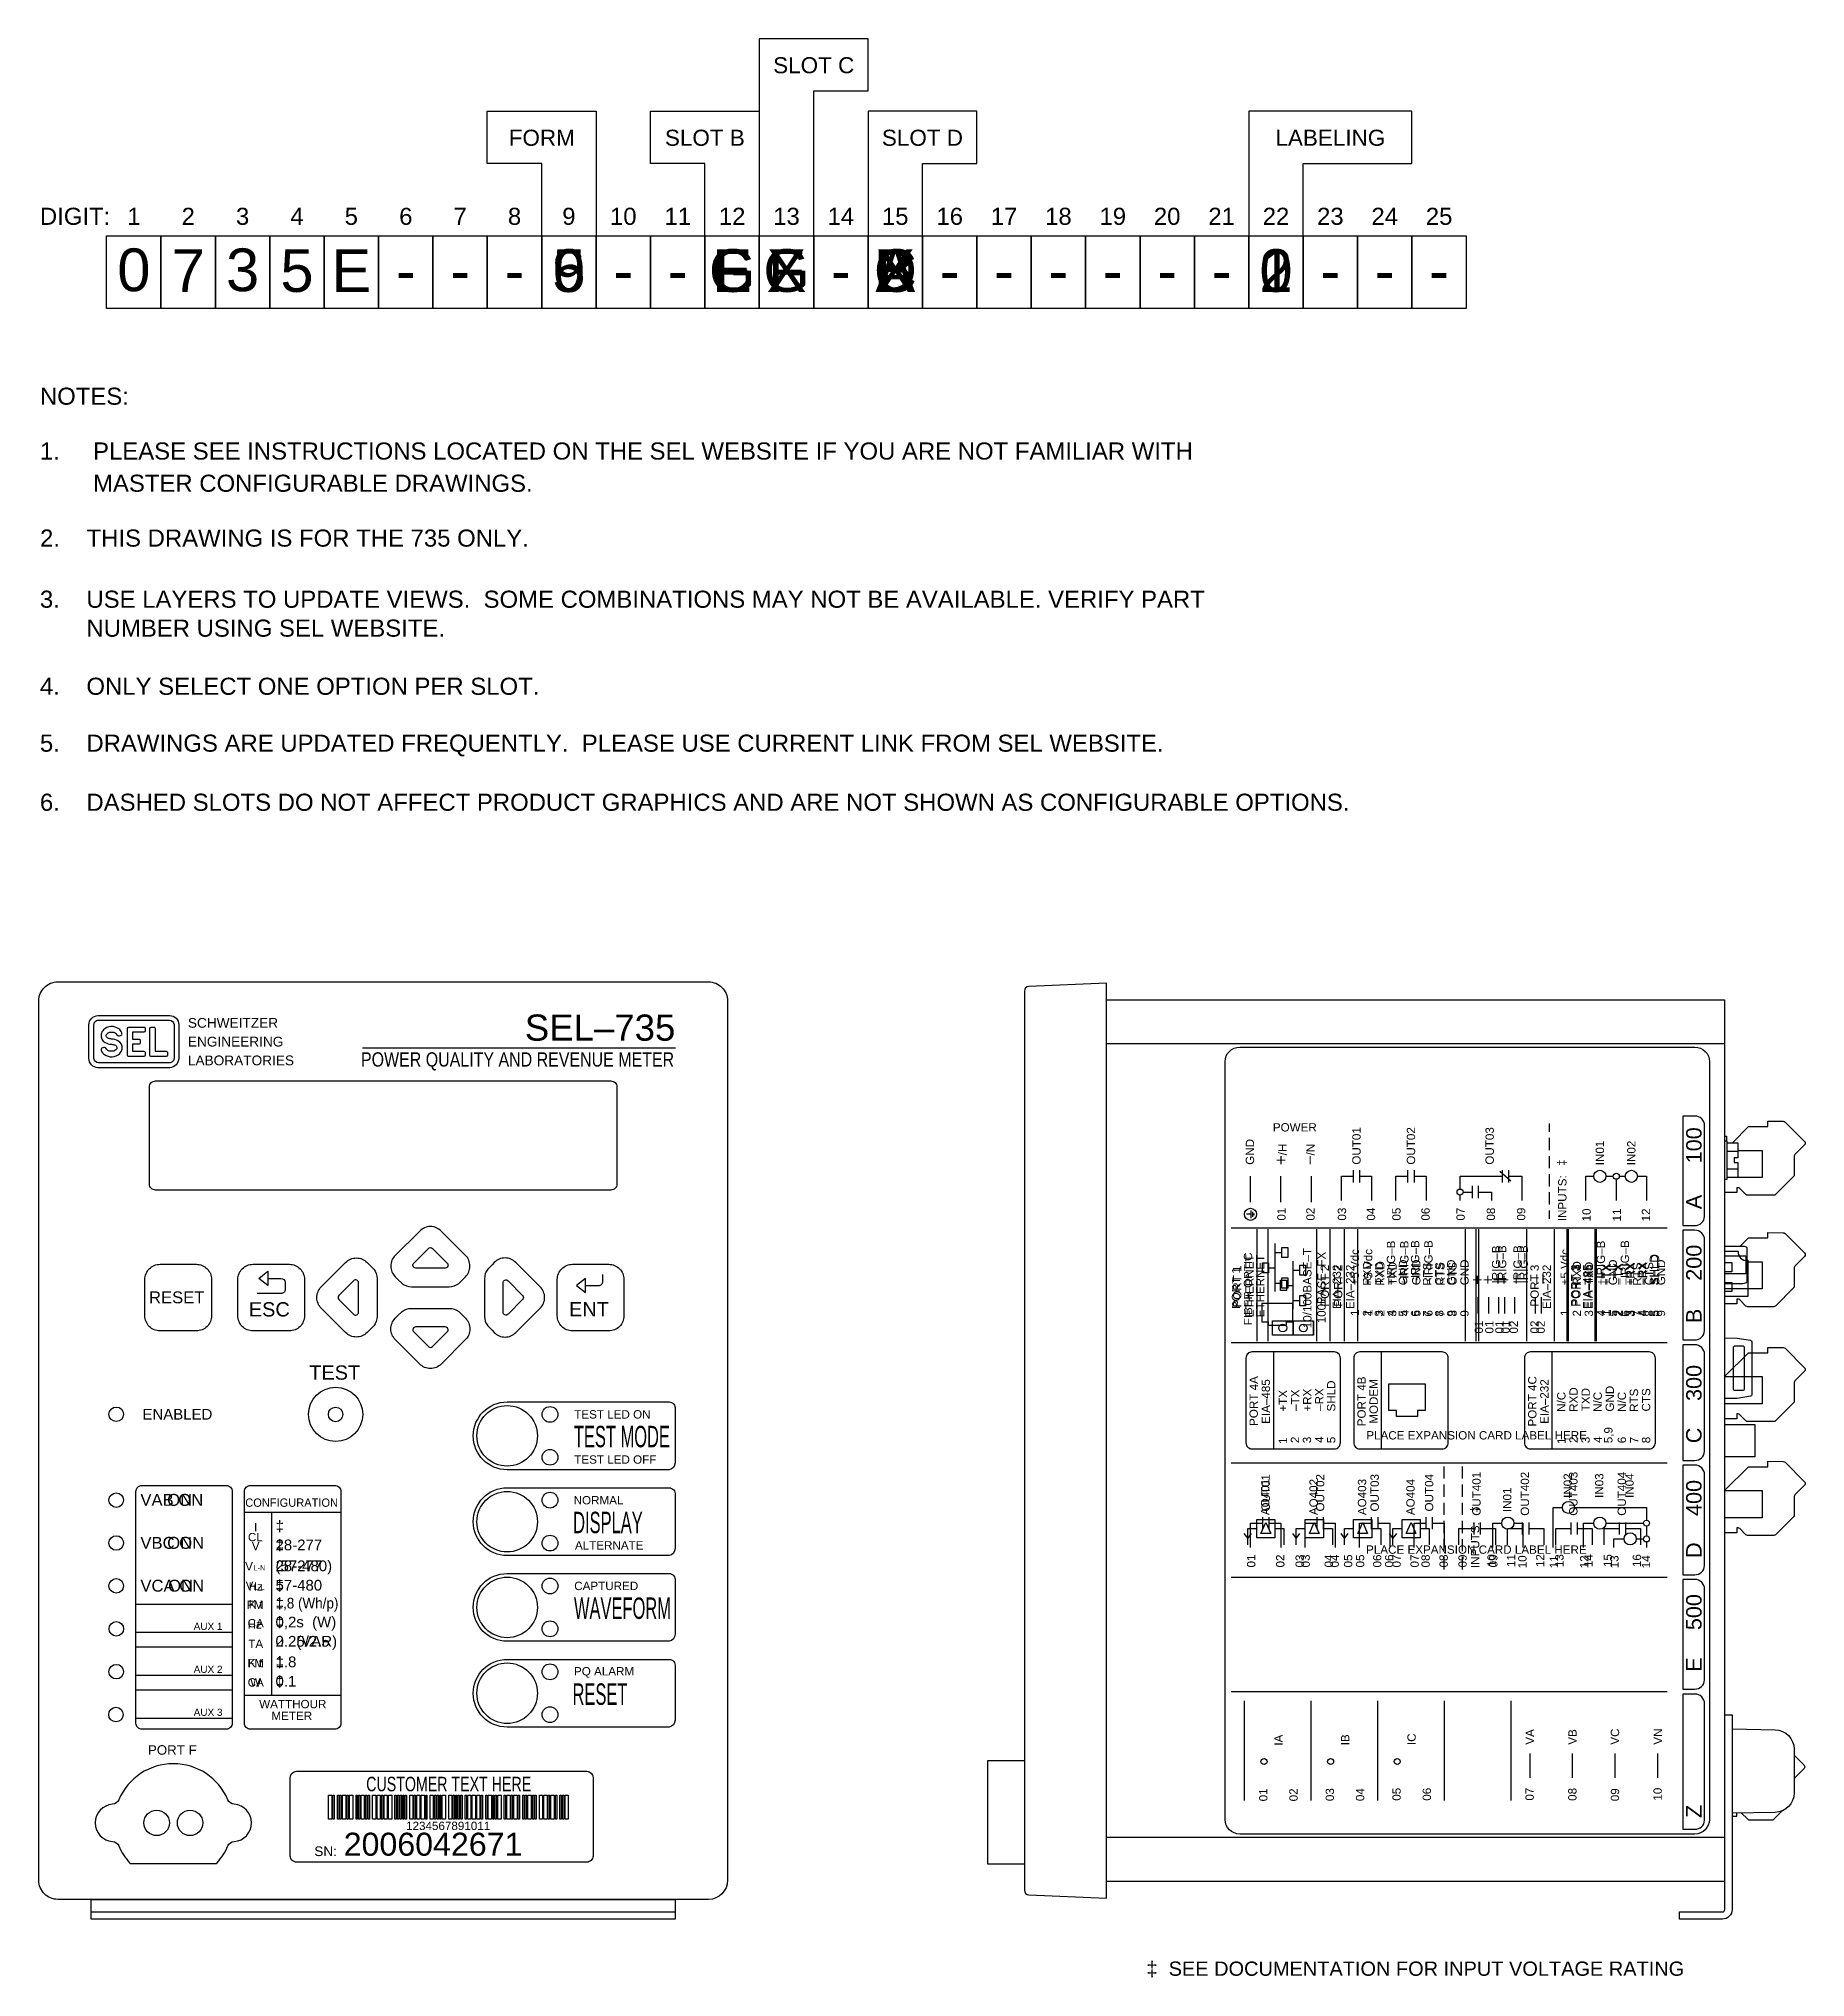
# Model space of a CAD drawing. Extents: x 1 to 23.5, y 0.5 to 17.
# Drawn here: x 0.99 to 15.58, y 0.99 to 17 of the extents above; entities that cross this region are included whole.
import ezdxf
from ezdxf.enums import TextEntityAlignment as Align

# ---------------------------------------------------------------- set-up
doc = ezdxf.new("R2010")
doc.units = 0
doc.header["$MEASUREMENT"] = 0
for name, color, linetype in [('1_0______METER_FORM_', 7, 'CONTINUOUS'), ('1_1__9__FORM_9', 7, 'CONTINUOUS'), ('1_2__5__FORM_5', 7, 'CONTINUOUS'), ('1_3__6__FORM_36', 7, 'CONTINUOUS'), ('2_0______SLOT_B_', 7, 'CONTINUOUS'), ('2_1__E___1__10-100BASE-T__', 7, 'CONTINUOUS'), ('2_2__C___1__10-100BASE-T__', 7, 'CONTINUOUS'), ('2_3__G___1__100BASE-FX__EI', 7, 'CONTINUOUS'), ('2_4__F___1__100BASE-FX__EI', 7, 'CONTINUOUS'), ('3_0______SLOT_C_', 7, 'CONTINUOUS'), ('3_1__X__EMPTY', 7, 'CONTINUOUS'), ('3_2__F__SERIAL_COMMS_EIA-2', 7, 'CONTINUOUS'), ('3_3__G__TELEPHONE_MODEM', 7, 'CONTINUOUS'), ('4_0______SLOT_D_', 7, 'CONTINUOUS'), ('4_1__X__EMPTY', 7, 'CONTINUOUS'), ('4_2__A___4__DI___4__DO_SOL', 7, 'CONTINUOUS'), ('4_3__B___4__DI___4__DO_ELE', 7, 'CONTINUOUS'), ('4_4__C___4__AO__1MA____4__', 7, 'CONTINUOUS'), ('4_5__D___4__AO__20MA____4_', 7, 'CONTINUOUS'), ('5_0______FRONT-PANEL_LABEL', 7, 'CONTINUOUS'), ('5_1__0__ANSI', 7, 'CONTINUOUS'), ('5_2__1__IEC', 7, 'CONTINUOUS'), ('5_3__2__AUS_NMI', 7, 'CONTINUOUS'), ('6_0______DWG_', 7, 'CONTINUOUS')]:
    doc.layers.add(name, color=color, linetype=linetype)
doc.styles.add('ARIAL', font='arial.ttf')

msp = doc.modelspace()

# ---------------------------------------------------------------- texts
at = {"layer": '1_1__9__FORM_9', "style": 'ARIAL'}
msp.add_text('9', height=0.353, dxfattribs=at).set_placement((5.369, 14.909), align=Align.CENTER)
for s, p in [('VA ON', (1.83, 4.882)), ('VB ON', (1.83, 4.527)), ('VC ON', (1.83, 4.173))]:
    msp.add_text(s, height=0.0983, dxfattribs=at).set_placement(p)
at = {"layer": '1_2__5__FORM_5', "style": 'ARIAL'}
msp.add_text('5', height=0.353, dxfattribs=at).set_placement((5.369, 14.909), align=Align.CENTER)
for s, p in [('VAB ON', (1.83, 4.882)), ('VBC ON', (1.83, 4.527)), ('VCA ON', (1.83, 4.173))]:
    msp.add_text(s, height=0.0983, dxfattribs=at).set_placement(p)
at = {"layer": '1_3__6__FORM_36', "style": 'ARIAL'}
msp.add_text('6', height=0.353, dxfattribs=at).set_placement((5.369, 14.909), align=Align.CENTER)
for s, p in [('VA ON', (1.83, 4.882)), ('VB ON', (1.83, 4.527)), ('VC ON', (1.83, 4.173))]:
    msp.add_text(s, height=0.0983, dxfattribs=at).set_placement(p)
at = {"layer": '2_1__E___1__10-100BASE-T__', "style": 'ARIAL'}
msp.add_text('E', height=0.353, dxfattribs=at).set_placement((6.717, 14.909), align=Align.CENTER)
for s, height, p in [('+IRIG–B', 0.0685, (12.193, 6.703)), ('–IRIG–B', 0.0685, (12.392, 6.709)), ('ETHERNET', 0.0688, (11.024, 6.44)), ('10/100BASE–T', 0.06883, (11.502, 6.349)), ('+5 Vdc', 0.0685, (11.894, 6.703)), ('RXD', 0.0685, (11.995, 6.701)), ('TXD', 0.0685, (12.094, 6.706)), ('GND', 0.0685, (12.292, 6.704)), ('RTS', 0.0685, (12.491, 6.701)), ('CTS', 0.0685, (12.591, 6.704)), ('GND', 0.0685, (12.69, 6.704)), ('IRIG–B', 0.0688, (13.239, 6.719)), ('+RX', 0.0688, (14.175, 6.703)), ('–RX', 0.0688, (14.275, 6.709)), ('SHLD', 0.0688, (14.374, 6.704)), ('PORT 1', 0.0688, (10.923, 6.52)), ('PORT 2', 0.0685, (11.646, 6.528)), ('EIA–232', 0.0685, (11.745, 6.507)), ('+', 0.0983, (13.09, 6.709)), ('–', 0.0983, (13.4, 6.717)), ('PORT 3', 0.0688, (13.724, 6.528)), ('EIA–485', 0.0688, (13.824, 6.507)), ('+TX', 0.0688, (13.975, 6.703)), ('–TX', 0.0688, (14.075, 6.709)), ('1', 0.0685, (11.895, 6.45)), ('2', 0.0685, (11.995, 6.446)), ('3', 0.0685, (12.093, 6.445)), ('4', 0.0685, (12.194, 6.448)), ('5', 0.0685, (12.292, 6.445)), ('6', 0.0685, (12.392, 6.445)), ('7', 0.0685, (12.492, 6.444)), ('8', 0.0685, (12.591, 6.445)), ('9', 0.0685, (12.69, 6.445)), ('01', 0.0688, (13.089, 6.305)), ('02', 0.0688, (13.379, 6.305)), ('1', 0.0688, (13.975, 6.45)), ('2', 0.0688, (14.075, 6.446)), ('3', 0.0688, (14.174, 6.445)), ('4', 0.0688, (14.275, 6.448)), ('5', 0.0688, (14.374, 6.445))]:
    msp.add_text(s, height=height, rotation=90, dxfattribs=at).set_placement(p)
at = {"layer": '2_2__C___1__10-100BASE-T__', "style": 'ARIAL'}
msp.add_text('C', height=0.353, dxfattribs=at).set_placement((6.717, 14.909), align=Align.CENTER)
for s, height, p in [('+IRIG–B', 0.0685, (12.193, 6.703)), ('–IRIG–B', 0.0685, (12.392, 6.709)), ('+IRIG–B', 0.0685, (13.926, 6.703)), ('–IRIG–B', 0.0685, (14.125, 6.709)), ('ETHERNET', 0.0688, (11.024, 6.44)), ('10/100BASE–T', 0.06883, (11.502, 6.349)), ('+5 Vdc', 0.0685, (11.894, 6.703)), ('RXD', 0.0685, (11.995, 6.701)), ('TXD', 0.0685, (12.094, 6.706)), ('GND', 0.0685, (12.292, 6.704)), ('RTS', 0.0685, (12.491, 6.701)), ('CTS', 0.0685, (12.591, 6.704)), ('GND', 0.0685, (12.69, 6.704)), ('IRIG–B', 0.0685, (13.061, 6.719)), ('+5 Vdc', 0.0685, (13.628, 6.703)), ('RXD', 0.0685, (13.728, 6.701)), ('TXD', 0.0685, (13.828, 6.706)), ('GND', 0.0685, (14.026, 6.704)), ('RTS', 0.0685, (14.225, 6.701)), ('CTS', 0.0685, (14.324, 6.704)), ('GND', 0.0685, (14.423, 6.704)), ('PORT 1', 0.0688, (10.923, 6.52)), ('PORT 2', 0.0685, (11.646, 6.528)), ('EIA–232', 0.0685, (11.745, 6.507)), ('+', 0.0978, (12.919, 6.709)), ('–', 0.0978, (13.228, 6.717)), ('PORT 3', 0.0685, (13.379, 6.528)), ('EIA–232', 0.0685, (13.479, 6.507)), ('1', 0.0685, (11.895, 6.45)), ('2', 0.0685, (11.995, 6.446)), ('3', 0.0685, (12.093, 6.445)), ('4', 0.0685, (12.194, 6.448)), ('5', 0.0685, (12.292, 6.445)), ('6', 0.0685, (12.392, 6.445)), ('7', 0.0685, (12.492, 6.444)), ('8', 0.0685, (12.591, 6.445)), ('9', 0.0685, (12.69, 6.445)), ('01', 0.0685, (12.918, 6.305)), ('02', 0.0685, (13.207, 6.305)), ('1', 0.0685, (13.629, 6.45)), ('2', 0.0685, (13.728, 6.446)), ('3', 0.0685, (13.827, 6.445)), ('4', 0.0685, (13.927, 6.448)), ('5', 0.0685, (14.026, 6.445)), ('6', 0.0685, (14.125, 6.445)), ('7', 0.0685, (14.226, 6.444)), ('8', 0.0685, (14.324, 6.445)), ('9', 0.0685, (14.423, 6.445))]:
    msp.add_text(s, height=height, rotation=90, dxfattribs=at).set_placement(p)
at = {"layer": '2_3__G___1__100BASE-FX__EI', "style": 'ARIAL'}
msp.add_text('G', height=0.353, dxfattribs=at).set_placement((6.717, 14.909), align=Align.CENTER)
msp.add_text('G', height=0.353, dxfattribs=at).set_placement((6.717, 14.909), align=Align.CENTER)
for s, height, p in [('+IRIG–B', 0.0685, (12.303, 6.703)), ('+IRIG–B', 0.0685, (12.303, 6.703)), ('–IRIG–B', 0.0685, (12.502, 6.709)), ('–IRIG–B', 0.0685, (12.502, 6.709)), ('FIBER OPTIC', 0.06846, (11.012, 6.374)), ('FIBER OPTIC', 0.06846, (11.012, 6.374)), ('ETHERNET', 0.0685, (11.113, 6.44)), ('ETHERNET', 0.0685, (11.113, 6.44)), ('100BASE–FX', 0.0685, (11.619, 6.39)), ('100BASE–FX', 0.0685, (11.619, 6.39)), ('+5 Vdc', 0.0685, (12.004, 6.703)), ('+5 Vdc', 0.0685, (12.004, 6.703)), ('RXD', 0.0685, (12.105, 6.701)), ('RXD', 0.0685, (12.105, 6.701)), ('TXD', 0.0685, (12.205, 6.706)), ('TXD', 0.0685, (12.205, 6.706)), ('GND', 0.0685, (12.402, 6.704)), ('GND', 0.0685, (12.402, 6.704)), ('RTS', 0.0685, (12.601, 6.701)), ('RTS', 0.0685, (12.601, 6.701)), ('CTS', 0.0685, (12.701, 6.704)), ('CTS', 0.0685, (12.701, 6.704)), ('GND', 0.0685, (12.8, 6.704)), ('GND', 0.0685, (12.8, 6.704)), ('IRIG–B', 0.0688, (13.289, 6.719)), ('IRIG–B', 0.0688, (13.289, 6.719)), ('+RX', 0.0688, (14.165, 6.703)), ('+RX', 0.0688, (14.165, 6.703)), ('–RX', 0.0688, (14.265, 6.709)), ('–RX', 0.0688, (14.265, 6.709)), ('SHLD', 0.0688, (14.364, 6.704)), ('SHLD', 0.0688, (14.364, 6.704)), ('PORT 1', 0.0685, (10.913, 6.507)), ('PORT 1', 0.0685, (10.913, 6.507)), ('PORT 2', 0.0685, (11.756, 6.528)), ('PORT 2', 0.0685, (11.756, 6.528)), ('EIA–232', 0.0685, (11.855, 6.507)), ('EIA–232', 0.0685, (11.855, 6.507)), ('+', 0.0983, (13.14, 6.709)), ('+', 0.0983, (13.14, 6.709)), ('–', 0.0983, (13.45, 6.717)), ('–', 0.0983, (13.45, 6.717)), ('PORT 3', 0.0688, (13.714, 6.528)), ('PORT 3', 0.0688, (13.714, 6.528)), ('EIA–485', 0.0688, (13.814, 6.507)), ('EIA–485', 0.0688, (13.814, 6.507)), ('+TX', 0.0688, (13.965, 6.703)), ('+TX', 0.0688, (13.965, 6.703)), ('–TX', 0.0688, (14.065, 6.709)), ('–TX', 0.0688, (14.065, 6.709)), ('1', 0.0685, (12.006, 6.45)), ('1', 0.0685, (12.006, 6.45)), ('2', 0.0685, (12.105, 6.446)), ('2', 0.0685, (12.105, 6.446)), ('3', 0.0685, (12.203, 6.445)), ('3', 0.0685, (12.203, 6.445)), ('4', 0.0685, (12.304, 6.448)), ('4', 0.0685, (12.304, 6.448)), ('5', 0.0685, (12.402, 6.445)), ('5', 0.0685, (12.402, 6.445)), ('6', 0.0685, (12.502, 6.445)), ('6', 0.0685, (12.502, 6.445)), ('7', 0.0685, (12.602, 6.444)), ('7', 0.0685, (12.602, 6.444)), ('8', 0.0685, (12.701, 6.445)), ('8', 0.0685, (12.701, 6.445)), ('9', 0.0685, (12.8, 6.445)), ('9', 0.0685, (12.8, 6.445)), ('01', 0.0688, (13.139, 6.305)), ('01', 0.0688, (13.139, 6.305)), ('02', 0.0688, (13.429, 6.305)), ('02', 0.0688, (13.429, 6.305)), ('1', 0.0688, (13.965, 6.45)), ('1', 0.0688, (13.965, 6.45)), ('2', 0.0688, (14.065, 6.446)), ('2', 0.0688, (14.065, 6.446)), ('3', 0.0688, (14.164, 6.445)), ('3', 0.0688, (14.164, 6.445)), ('4', 0.0688, (14.265, 6.448)), ('4', 0.0688, (14.265, 6.448)), ('5', 0.0688, (14.364, 6.445)), ('5', 0.0688, (14.364, 6.445))]:
    msp.add_text(s, height=height, rotation=90, dxfattribs=at).set_placement(p)
at = {"layer": '2_4__F___1__100BASE-FX__EI', "style": 'ARIAL'}
msp.add_text('F', height=0.353, dxfattribs=at).set_placement((6.717, 14.909), align=Align.CENTER)
for s, height, p in [('+IRIG–B', 0.0685, (12.303, 6.703)), ('–IRIG–B', 0.0685, (12.502, 6.709)), ('+IRIG–B', 0.0685, (13.926, 6.703)), ('–IRIG–B', 0.0685, (14.125, 6.709)), ('FIBER OPTIC', 0.06846, (11.012, 6.374)), ('ETHERNET', 0.0685, (11.113, 6.44)), ('100BASE–FX', 0.0685, (11.619, 6.39)), ('+5 Vdc', 0.0685, (12.004, 6.703)), ('RXD', 0.0685, (12.105, 6.701)), ('TXD', 0.0685, (12.205, 6.706)), ('GND', 0.0685, (12.402, 6.704)), ('RTS', 0.0685, (12.601, 6.701)), ('CTS', 0.0685, (12.701, 6.704)), ('GND', 0.0685, (12.8, 6.704)), ('+5 Vdc', 0.0685, (13.628, 6.703)), ('RXD', 0.0685, (13.728, 6.701)), ('TXD', 0.0685, (13.828, 6.706)), ('GND', 0.0685, (14.026, 6.704)), ('RTS', 0.0685, (14.225, 6.701)), ('CTS', 0.0685, (14.324, 6.704)), ('GND', 0.0685, (14.423, 6.704)), ('PORT 1', 0.0685, (10.913, 6.507)), ('PORT 2', 0.0685, (11.756, 6.528)), ('EIA–232', 0.0685, (11.855, 6.507)), ('–', 0.0978, (13.228, 6.717)), ('PORT 3', 0.0685, (13.379, 6.528)), ('EIA–232', 0.0685, (13.479, 6.507)), ('1', 0.0685, (12.006, 6.45)), ('2', 0.0685, (12.105, 6.446)), ('3', 0.0685, (12.203, 6.445)), ('4', 0.0685, (12.304, 6.448)), ('5', 0.0685, (12.402, 6.445)), ('6', 0.0685, (12.502, 6.445)), ('7', 0.0685, (12.602, 6.444)), ('8', 0.0685, (12.701, 6.445)), ('9', 0.0685, (12.8, 6.445)), ('1', 0.0685, (13.629, 6.45)), ('2', 0.0685, (13.728, 6.446)), ('3', 0.0685, (13.827, 6.445)), ('4', 0.0685, (13.927, 6.448)), ('5', 0.0685, (14.026, 6.445)), ('6', 0.0685, (14.125, 6.445)), ('7', 0.0685, (14.226, 6.444)), ('8', 0.0685, (14.324, 6.445)), ('9', 0.0685, (14.423, 6.445))]:
    msp.add_text(s, height=height, rotation=90, dxfattribs=at).set_placement(p)
at = {"layer": '2_4__F___1__100BASE-FX__EI', "style": 'ARIAL', "width": 1.00541}
for s, height, p in [('IRIG–B', 0.0685, (13.111, 6.719)), ('+', 0.0978, (13.006, 6.709)), ('01', 0.0685, (13.005, 6.305)), ('02', 0.0685, (13.207, 6.305))]:
    msp.add_text(s, height=height, rotation=90, dxfattribs=at).set_placement(p)
at = {"layer": '3_1__X__EMPTY', "style": 'ARIAL'}
msp.add_text('X', height=0.353, dxfattribs=at).set_placement((7.166, 14.909), align=Align.CENTER)
msp.add_text('PLACE EXPANSION CARD LABEL HERE', height=0.06883, dxfattribs=at).set_placement((11.955, 5.43))
at = {"layer": '3_2__F__SERIAL_COMMS_EIA-2', "style": 'ARIAL'}
msp.add_text('F', height=0.353, dxfattribs=at).set_placement((7.166, 14.909), align=Align.CENTER)
for s, p in [('PORT 4A', (11.059, 5.542)), ('PORT 4C', (13.36, 5.537)), ('EIA–485', (11.159, 5.559)), ('+TX', (11.301, 5.66)), ('–TX', (11.401, 5.666)), ('+RX', (11.501, 5.66)), ('–RX', (11.601, 5.666)), ('SHLD', (11.699, 5.661)), ('EIA–232', (13.46, 5.559)), ('N/C', (13.6, 5.658)), ('RXD', (13.701, 5.658)), ('TXD', (13.801, 5.663)), ('N/C', (13.9, 5.658)), ('GND', (14, 5.66)), ('N/C', (14.1, 5.658)), ('RTS', (14.2, 5.658)), ('CTS', (14.3, 5.661)), ('2', (11.4, 5.4)), ('3', (11.499, 5.399)), ('4', (11.601, 5.402)), ('5', (11.699, 5.399)), ('2', (13.701, 5.4)), ('3', (13.8, 5.399)), ('4', (13.901, 5.402)), ('5,9', (13.988, 5.399)), ('6', (14.1, 5.399)), ('7', (14.201, 5.398)), ('8', (14.3, 5.399)), ('1', (11.301, 5.393)), ('1', (13.601, 5.393))]:
    msp.add_text(s, height=0.0688, rotation=90, dxfattribs=at).set_placement(p)
at = {"layer": '3_3__G__TELEPHONE_MODEM', "style": 'ARIAL'}
msp.add_text('G', height=0.353, dxfattribs=at).set_placement((7.166, 14.909), align=Align.CENTER)
for s, p in [('PORT 4A', (11.059, 5.542)), ('PORT 4B', (11.95, 5.539)), ('PORT 4C', (13.36, 5.537)), ('EIA–485', (11.159, 5.559)), ('+TX', (11.301, 5.66)), ('–TX', (11.401, 5.666)), ('+RX', (11.501, 5.66)), ('–RX', (11.601, 5.666)), ('SHLD', (11.699, 5.661)), ('MODEM', (12.05, 5.56)), ('EIA–232', (13.46, 5.559)), ('N/C', (13.6, 5.658)), ('RXD', (13.701, 5.658)), ('TXD', (13.801, 5.663)), ('N/C', (13.9, 5.658)), ('GND', (14, 5.66)), ('N/C', (14.1, 5.658)), ('RTS', (14.2, 5.658)), ('CTS', (14.3, 5.661)), ('2', (11.4, 5.4)), ('3', (11.499, 5.399)), ('4', (11.601, 5.402)), ('5', (11.699, 5.399)), ('2', (13.701, 5.4)), ('3', (13.8, 5.399)), ('4', (13.901, 5.402)), ('5,9', (13.988, 5.399)), ('6', (14.1, 5.399)), ('7', (14.201, 5.398)), ('1', (11.301, 5.393)), ('1', (13.601, 5.393))]:
    msp.add_text(s, height=0.0688, rotation=90, dxfattribs=at).set_placement(p)
at = {"layer": '4_1__X__EMPTY', "style": 'ARIAL'}
msp.add_text('X', height=0.353, dxfattribs=at).set_placement((8.065, 14.909), align=Align.CENTER)
msp.add_text('PLACE EXPANSION CARD LABEL HERE', height=0.06883, dxfattribs=at).set_placement((11.953, 4.486))
at = {"layer": '4_2__A___4__DI___4__DO_SOL', "style": 'ARIAL'}
msp.add_text('A', height=0.353, dxfattribs=at).set_placement((8.065, 14.909), align=Align.CENTER)
for s, height, p in [('OUT01', 0.0688, (11.158, 4.835)), ('OUT02', 0.0688, (11.608, 4.835)), ('OUT03', 0.0688, (12.058, 4.835)), ('OUT04', 0.0688, (12.508, 4.835)), ('IN02', 0.0688, (13.653, 4.947)), ('IN03', 0.0688, (13.913, 4.947)), ('IN04', 0.0688, (14.163, 4.947)), ('IN01', 0.0688, (13.153, 4.83)), ('‡', 0.069, (12.883, 4.825)), ('INPUTS:', 0.0688, (12.888, 4.368)), ('01', 0.0688, (11.038, 4.373)), ('02', 0.0688, (11.278, 4.373)), ('03', 0.0688, (11.488, 4.373)), ('04', 0.0688, (11.728, 4.373)), ('05', 0.0688, (11.938, 4.373)), ('06', 0.0688, (12.178, 4.373)), ('07', 0.0688, (12.388, 4.373)), ('08', 0.0688, (12.628, 4.373)), ('09', 0.0688, (13.038, 4.373)), ('10', 0.0688, (13.278, 4.366)), ('11', 0.0688, (13.539, 4.366)), ('12', 0.0688, (13.789, 4.366)), ('13', 0.0688, (14.038, 4.366)), ('14', 0.0688, (14.299, 4.366))]:
    msp.add_text(s, height=height, rotation=90, dxfattribs=at).set_placement(p)
at = {"layer": '4_3__B___4__DI___4__DO_ELE', "style": 'ARIAL'}
msp.add_text('B', height=0.353, dxfattribs=at).set_placement((8.065, 14.909), align=Align.CENTER)
for s, height, p in [('OUT01', 0.0688, (11.158, 4.835)), ('OUT02', 0.0688, (11.608, 4.835)), ('OUT03', 0.0688, (12.058, 4.835)), ('OUT04', 0.0688, (12.508, 4.835)), ('IN02', 0.0688, (13.653, 4.947)), ('IN03', 0.0688, (13.913, 4.947)), ('IN04', 0.0688, (14.163, 4.947)), ('IN01', 0.0688, (13.153, 4.83)), ('‡', 0.069, (12.883, 4.825)), ('INPUTS:', 0.0688, (12.888, 4.368)), ('01', 0.0688, (11.038, 4.373)), ('02', 0.0688, (11.278, 4.373)), ('03', 0.0688, (11.488, 4.373)), ('04', 0.0688, (11.728, 4.373)), ('05', 0.0688, (11.938, 4.373)), ('06', 0.0688, (12.178, 4.373)), ('07', 0.0688, (12.388, 4.373)), ('08', 0.0688, (12.628, 4.373)), ('09', 0.0688, (13.038, 4.373)), ('10', 0.0688, (13.278, 4.366)), ('11', 0.0688, (13.539, 4.366)), ('12', 0.0688, (13.789, 4.366)), ('13', 0.0688, (14.038, 4.366)), ('14', 0.0688, (14.299, 4.366))]:
    msp.add_text(s, height=height, rotation=90, dxfattribs=at).set_placement(p)
at = {"layer": '4_4__C___4__AO__1MA____4__', "style": 'ARIAL'}
msp.add_text('C', height=0.353, dxfattribs=at).set_placement((8.065, 14.909), align=Align.CENTER)
for s, p in [('OUT401', (12.899, 4.8)), ('OUT402', (13.299, 4.8)), ('OUT403', (13.699, 4.8)), ('OUT404', (14.099, 4.8)), ('AO401', (11.154, 4.805)), ('AO402', (11.554, 4.805)), ('AO403', (11.954, 4.805)), ('AO404', (12.354, 4.805)), ('01', (11.039, 4.373)), ('02', (11.279, 4.373)), ('03', (11.439, 4.373)), ('04', (11.679, 4.373)), ('05', (11.839, 4.373)), ('06', (12.079, 4.373)), ('07', (12.239, 4.373)), ('08', (12.479, 4.373)), ('09', (12.784, 4.373)), ('10', (13.024, 4.376)), ('11', (13.185, 4.376)), ('12', (13.425, 4.376)), ('13', (13.584, 4.376)), ('14', (13.825, 4.376)), ('15', (13.984, 4.376)), ('16', (14.224, 4.376))]:
    msp.add_text(s, height=0.0688, rotation=90, dxfattribs=at).set_placement(p)
at = {"layer": '4_5__D___4__AO__20MA____4_', "style": 'ARIAL'}
msp.add_text('D', height=0.353, dxfattribs=at).set_placement((8.065, 14.909), align=Align.CENTER)
for s, p in [('OUT401', (12.899, 4.8)), ('OUT402', (13.299, 4.8)), ('OUT403', (13.699, 4.8)), ('OUT404', (14.099, 4.8)), ('AO401', (11.154, 4.805)), ('AO402', (11.554, 4.805)), ('AO403', (11.954, 4.805)), ('AO404', (12.354, 4.805)), ('01', (11.039, 4.373)), ('02', (11.279, 4.373)), ('03', (11.439, 4.373)), ('04', (11.679, 4.373)), ('05', (11.839, 4.373)), ('06', (12.079, 4.373)), ('07', (12.239, 4.373)), ('08', (12.479, 4.373)), ('09', (12.784, 4.373)), ('10', (13.024, 4.376)), ('11', (13.185, 4.376)), ('12', (13.425, 4.376)), ('13', (13.584, 4.376)), ('14', (13.825, 4.376)), ('15', (13.984, 4.376)), ('16', (14.224, 4.376))]:
    msp.add_text(s, height=0.0688, rotation=90, dxfattribs=at).set_placement(p)
at = {"layer": '5_1__0__ANSI', "style": 'ARIAL'}
msp.add_text('0', height=0.353, dxfattribs=at).set_placement((11.209, 14.909), align=Align.CENTER)
at = {"layer": '5_1__0__ANSI', "style": 'ARIAL', "width": 0.95}
msp.add_text('CONFIGURATION', height=0.06883, dxfattribs=at).set_placement((2.696, 4.874))
at = {"layer": '5_1__0__ANSI', "style": 'ARIAL'}
for s, height, p in [('CL', 0.0688, (2.718, 4.589)), ('‡', 0.0885, (2.946, 4.671)), ('‡', 0.0885, (2.946, 4.515)), ('V', 0.0688, (2.695, 4.348)), ('L-N', 0.0442, (2.763, 4.348)), ('28-277', 0.0885, (2.946, 4.342)), ('V', 0.0688, (2.699, 4.188)), ('L-L', 0.0442, (2.766, 4.188)), ('57-480', 0.0885, (2.946, 4.182)), ('FM', 0.0688, (2.708, 4.029)), ('‡', 0.0885, (2.946, 4.034)), ('Hz', 0.0688, (2.716, 3.868)), ('‡', 0.0885, (2.946, 3.878)), ('TA', 0.0688, (2.721, 3.708)), ('0.25/2.5', 0.0885, (2.946, 3.719)), ('K t', 0.0688, (2.718, 3.549)), ('1.8', 0.0885, (2.946, 3.549)), ('CA', 0.0688, (2.716, 3.389)), ('0.1', 0.0885, (2.946, 3.389)), ('WATTHOUR', 0.0688, (2.811, 3.21)), ('METER', 0.0688, (2.912, 3.113))]:
    msp.add_text(s, height=height, dxfattribs=at).set_placement(p)
at = {"layer": '5_2__1__IEC', "style": 'ARIAL'}
msp.add_text('1', height=0.353, dxfattribs=at).set_placement((11.209, 14.909), align=Align.CENTER)
at = {"layer": '5_2__1__IEC', "style": 'ARIAL', "width": 0.95}
msp.add_text('CONFIGURATION', height=0.06883, dxfattribs=at).set_placement((2.696, 4.874))
at = {"layer": '5_2__1__IEC', "style": 'ARIAL'}
for s, height, p in [('CL', 0.0688, (2.718, 4.589)), ('‡', 0.0885, (2.946, 4.671)), ('‡', 0.0885, (2.946, 4.515)), ('V', 0.0688, (2.695, 4.348)), ('L-N', 0.0442, (2.763, 4.348)), ('28-277', 0.0885, (2.946, 4.342)), ('V', 0.0688, (2.699, 4.188)), ('L-L', 0.0442, (2.766, 4.188)), ('57-480', 0.0885, (2.946, 4.182)), ('FM', 0.0688, (2.708, 4.029)), ('‡', 0.0885, (2.946, 4.034)), ('Hz', 0.0688, (2.716, 3.868)), ('‡', 0.0885, (2.946, 3.878)), ('TA', 0.0688, (2.721, 3.708)), ('0.25/2.5', 0.0885, (2.946, 3.719)), ('K t', 0.0688, (2.718, 3.549)), ('1.8', 0.0885, (2.946, 3.549)), ('CA', 0.0688, (2.716, 3.389)), ('0.1', 0.0885, (2.946, 3.389)), ('WATTHOUR', 0.0688, (2.811, 3.21)), ('METER', 0.0688, (2.912, 3.113))]:
    msp.add_text(s, height=height, dxfattribs=at).set_placement(p)
at = {"layer": '5_3__2__AUS_NMI', "style": 'ARIAL'}
for s, height, p in [('2', 0.353, (11.209, 14.909)), ('I', 0.0688, (2.782, 4.671)), ('V', 0.0688, (2.782, 4.515)), ('Hz', 0.0688, (2.782, 4.182)), ('K t', 0.0688, (2.782, 4.034)), ('CA', 0.0688, (2.782, 3.878)), ('FM', 0.0688, (2.782, 3.549)), ('W', 0.0688, (2.782, 3.389))]:
    msp.add_text(s, height=height, dxfattribs=at).set_placement(p, align=Align.CENTER)
for s, height, width, p in [('CONFIGURATION', 0.06883, 0.95, (2.696, 4.874)), ('1,8 (Wh/p)', 0.0885, 0.9, (2.946, 4.034))]:
    msp.add_text(s, height=height, dxfattribs=dict(at, width=width)).set_placement(p)
for s, height, p in [('‡', 0.0885, (2.946, 4.671)), ('28-277', 0.0885, (2.946, 4.515)), ('(57-480)', 0.0885, (2.946, 4.342)), ('‡', 0.0885, (2.946, 4.182)), ('0,2s  (W)', 0.0885, (2.946, 3.878)), ('2   (VAR)', 0.0885, (2.946, 3.719)), ('‡', 0.0885, (2.946, 3.549)), ('‡', 0.0885, (2.946, 3.389)), ('WATTHOUR', 0.0688, (2.811, 3.21)), ('METER', 0.0688, (2.912, 3.113))]:
    msp.add_text(s, height=height, dxfattribs=at).set_placement(p)
at = {"layer": '6_0______DWG_', "style": 'ARIAL'}
for s, height, p in [('SLOT C', 0.1328, (7.391, 16.715)), ('FORM', 0.1328, (5.145, 16.116)), ('SLOT B', 0.1328, (6.492, 16.116)), ('SLOT D', 0.1328, (8.289, 16.116)), ('LABELING', 0.1328, (11.658, 16.116)), ('1', 0.141, (1.776, 15.463)), ('2', 0.141, (2.225, 15.463)), ('3', 0.141, (2.674, 15.463)), ('4', 0.141, (3.123, 15.463)), ('5', 0.141, (3.572, 15.463)), ('6', 0.141, (4.022, 15.463)), ('7', 0.141, (4.471, 15.463)), ('8', 0.141, (4.92, 15.463)), ('9', 0.141, (5.369, 15.463)), ('10', 0.1413, (5.818, 15.463)), ('11', 0.1413, (6.268, 15.463)), ('12', 0.1413, (6.717, 15.463)), ('13', 0.1413, (7.166, 15.463)), ('14', 0.1413, (7.615, 15.463)), ('15', 0.1413, (8.064, 15.463)), ('16', 0.1413, (8.514, 15.463)), ('17', 0.1413, (8.963, 15.463)), ('18', 0.1413, (9.412, 15.463)), ('19', 0.1413, (9.861, 15.463)), ('20', 0.1413, (10.31, 15.463)), ('21', 0.1413, (10.76, 15.463)), ('22', 0.1413, (11.209, 15.463)), ('23', 0.1413, (11.658, 15.463)), ('24', 0.1413, (12.107, 15.463)), ('25', 0.1413, (12.556, 15.463)), ('0', 0.353, (1.776, 14.915)), ('7', 0.353, (2.225, 14.909)), ('3', 0.353, (2.674, 14.915)), ('5', 0.353, (3.123, 14.909)), ('E', 0.353, (3.572, 14.909)), ('-', 0.353, (4.022, 14.909)), ('-', 0.353, (4.471, 14.909)), ('-', 0.353, (4.92, 14.909)), ('-', 0.353, (5.818, 14.909)), ('-', 0.353, (6.268, 14.909)), ('-', 0.353, (7.615, 14.909)), ('-', 0.353, (8.514, 14.909)), ('-', 0.353, (8.963, 14.909)), ('-', 0.353, (9.412, 14.909)), ('-', 0.353, (9.861, 14.909)), ('-', 0.353, (10.31, 14.909)), ('-', 0.353, (10.76, 14.909)), ('-', 0.353, (11.658, 14.909)), ('-', 0.353, (12.107, 14.909)), ('-', 0.353, (12.556, 14.909)), ('‡  SEE DOCUMENTATION FOR INPUT VOLTAGE RATING', 0.118, (12.36, 1))]:
    msp.add_text(s, height=height, dxfattribs=at).set_placement(p, align=Align.CENTER)
for s, height, p in [('DIGIT:', 0.1413, (1, 15.463)), ('NOTES:', 0.1413, (1, 13.977)), ('1.     PLEASE SEE INSTRUCTIONS LOCATED ON THE SEL WEBSITE IF YOU ARE NOT FAMILIAR WITH', 0.14134, (1, 13.524)), ('        MASTER CONFIGURABLE DRAWINGS.', 0.14134, (1, 13.258)), ('2.    THIS DRAWING IS FOR THE 735 ONLY.', 0.14134, (1.001, 12.805)), ('3.    USE LAYERS TO UPDATE VIEWS.  SOME COMBINATIONS MAY NOT BE AVAILABLE. VERIFY PART', 0.14134, (1, 12.3)), ('       NUMBER USING SEL WEBSITE.', 0.14134, (1, 12.061)), ('4.    ONLY SELECT ONE OPTION PER SLOT.', 0.14134, (1, 11.581)), ('5.    DRAWINGS ARE UPDATED FREQUENTLY.  PLEASE USE CURRENT LINK FROM SEL WEBSITE.', 0.14134, (1, 11.111)), ('6.    DASHED SLOTS DO NOT AFFECT PRODUCT GRAPHICS AND ARE NOT SHOWN AS CONFIGURABLE OPTIONS.', 0.14134, (1, 10.623)), ('SCHWEITZER', 0.0807, (2.222, 8.831)), ('ENGINEERING', 0.08067, (2.222, 8.676)), ('LABORATORIES', 0.08067, (2.222, 8.521)), ('POWER', 0.0688, (11.183, 7.974)), ('RESET', 0.0983, (1.901, 6.555)), ('ESC', 0.118, (2.725, 6.446)), ('ENT', 0.118, (5.37, 6.447)), ('TEST', 0.118, (3.224, 5.924)), ('ENABLED', 0.0885, (1.847, 5.594)), ('TEST LED ON', 0.06883, (5.413, 5.603)), ('TEST LED OFF', 0.06883, (5.413, 5.23)), ('NORMAL', 0.0688, (5.408, 4.894)), ('ALTERNATE', 0.0688, (5.419, 4.521)), ('CAPTURED', 0.0688, (5.413, 4.186)), ('AUX 1', 0.059, (2.27, 3.857)), ('AUX 2', 0.059, (2.27, 3.502)), ('PQ ALARM', 0.0688, (5.411, 3.481)), ('AUX 3', 0.059, (2.27, 3.147)), ('PORT F', 0.0787, (1.892, 2.826)), ('1234567891011', 0.06883, (4.024, 2.204)), ('2006042671', 0.19, (3.509, 1.992)), ('SN:', 0.08, (3.266, 1.989))]:
    msp.add_text(s, height=height, dxfattribs=at).set_placement(p)
msp.add_text('SEL–735', height=0.2163, dxfattribs=at).set_placement((6.248, 8.724), align=Align.RIGHT)
at = {"layer": '6_0______DWG_', "style": 'ARIAL', "width": 0.8}
msp.add_text('POWER QUALITY AND REVENUE METER', height=0.118, dxfattribs=at).set_placement((6.238, 8.51), align=Align.RIGHT)
at = {"layer": '6_0______DWG_', "style": 'ARIAL'}
for s, height, p in [('GND', 0.0688, (11.028, 7.699)), ('/H', 0.0688, (11.298, 7.777)), ('/N', 0.0688, (11.528, 7.776)), ('OUT01', 0.0688, (11.908, 7.7)), ('OUT02', 0.0688, (12.358, 7.7)), ('OUT03', 0.0688, (13.008, 7.7)), ('IN01', 0.0688, (13.918, 7.695)), ('IN02', 0.0688, (14.178, 7.695)), ('100', 0.1278, (14.724, 7.711)), ('+', 0.0983, (11.298, 7.697)), ('‡', 0.069, (13.603, 7.69)), ('INPUTS:', 0.0688, (13.608, 7.233)), ('A', 0.128, (14.724, 7.332)), ('01', 0.0688, (11.288, 7.238)), ('02', 0.0688, (11.528, 7.238)), ('03', 0.0688, (11.788, 7.238)), ('04', 0.0688, (12.028, 7.238)), ('05', 0.0688, (12.238, 7.238)), ('06', 0.0688, (12.478, 7.238)), ('07', 0.0688, (12.768, 7.238)), ('08', 0.0688, (13.018, 7.238)), ('09', 0.0688, (13.268, 7.238)), ('10', 0.0688, (13.808, 7.231)), ('11', 0.0688, (14.059, 7.231)), ('12', 0.0688, (14.299, 7.231)), ('200', 0.1278, (14.724, 6.741)), ('B', 0.128, (14.724, 6.391)), ('300', 0.1278, (14.724, 5.748)), ('C', 0.128, (14.724, 5.399)), ('400', 0.1278, (14.724, 4.798)), ('D', 0.128, (14.724, 4.451)), ('500', 0.1278, (14.724, 3.855)), ('E', 0.128, (14.724, 3.511)), ('IA', 0.0688, (11.265, 2.901)), ('IB', 0.0688, (11.815, 2.904)), ('IC', 0.0688, (12.363, 2.906)), ('VA', 0.0688, (13.34, 2.909)), ('VB', 0.0688, (13.692, 2.909)), ('VC', 0.0688, (14.043, 2.909)), ('VN', 0.0688, (14.397, 2.909)), ('01', 0.0688, (11.138, 2.441)), ('02', 0.0688, (11.388, 2.441)), ('03', 0.0688, (11.688, 2.443)), ('04', 0.0688, (11.938, 2.443)), ('05', 0.0688, (12.239, 2.446)), ('06', 0.0688, (12.489, 2.446)), ('07', 0.0688, (13.338, 2.447)), ('08', 0.0688, (13.691, 2.445)), ('09', 0.0688, (14.043, 2.442)), ('10', 0.0688, (14.395, 2.447)), ('Z', 0.128, (14.724, 2.304))]:
    msp.add_text(s, height=height, rotation=90, dxfattribs=at).set_placement(p)
at = {"layer": '6_0______DWG_', "style": 'ARIAL', "width": 0.5}
msp.add_text('—', height=0.0983, rotation=90, dxfattribs=at).set_placement((11.528, 7.704))
at = {"layer": '6_0______DWG_', "style": 'ARIAL'}
for s, height, width, p in [('TEST MODE', 0.177, 0.55, (5.41, 5.366)), ('DISPLAY', 0.177, 0.55, (5.404, 4.656)), ('WAVEFORM', 0.177, 0.55, (5.411, 3.948)), ('RESET', 0.177, 0.55, (5.399, 3.238)), ('CUSTOMER TEXT HERE', 0.12, 0.7, (3.695, 2.524))]:
    msp.add_text(s, height=height, dxfattribs=dict(at, width=width)).set_placement(p)

# ---------------------------------------------------------------- linework, layer by layer
at = {"layer": '1_0______METER_FORM_'}
msp.add_lwpolyline([(2, 14.773), (1.551, 14.773), (1.551, 15.372), (2, 15.372), (2, 14.773)], dxfattribs=at)
at = {"layer": '2_0______SLOT_B_'}
msp.add_lwpolyline([(2, 14.773), (1.551, 14.773), (1.551, 15.372), (2, 15.372), (2, 14.773)], dxfattribs=at)
at = {"layer": '2_1__E___1__10-100BASE-T__', "flags": 128}
for points in [[(11.054, 6.242), (11.054, 7.167)], [(11.203, 6.849), (11.203, 7.048)], [(11.547, 6.242), (11.547, 7.167)], [(11.776, 6.242), (11.776, 7.167)], [(12.775, 6.242), (12.775, 7.167)], [(13.625, 6.242), (13.625, 7.167)], [(13.855, 6.242), (13.855, 7.167)], [(11.098, 6.89), (11.148, 6.89)], [(11.098, 6.806), (11.098, 6.89)], [(11.148, 6.89), (11.148, 6.806)], [(11.203, 6.974), (11.254, 6.974)], [(11.257, 7.016), (11.307, 7.016)], [(11.257, 6.932), (11.257, 7.016)], [(11.307, 6.932), (11.257, 6.932)], [(11.307, 7.016), (11.307, 6.932)], [(11.148, 6.806), (11.098, 6.806)], [(11.151, 6.848), (11.203, 6.848)], [(11.203, 6.652), (11.203, 6.849)], [(11.257, 6.764), (11.307, 6.764)], [(11.257, 6.68), (11.257, 6.764)], [(11.307, 6.764), (11.307, 6.68)], [(11.203, 6.722), (11.254, 6.722)], [(11.307, 6.68), (11.257, 6.68)], [(13.05, 6.471), (13.05, 6.606)], [(13.35, 6.606), (13.35, 6.471)]]:
    msp.add_lwpolyline(points, dxfattribs=at)
at = {"layer": '2_1__E___1__10-100BASE-T__'}
for points in [[(15.044, 7.028), (15.112, 7.095), (15.271, 7.095), (15.271, 7.14), (15.399, 7.138, -0.190968), (15.413, 7.132), (15.574, 6.971, -0.414226), (15.574, 6.942), (15.495, 6.863, 0.195123), (15.489, 6.85), (15.489, 6.696, -0.198886), (15.483, 6.682), (15.334, 6.532, -0.198908), (15.32, 6.527), (15.104, 6.527, -0.198902), (15.09, 6.532), (15.039, 6.584, 0.198947), (15.025, 6.59), (15.014, 6.59), (15.014, 6.55), (14.914, 6.55)], [(14.914, 7.028), (15.066, 7.028, -0.178739), (15.098, 7.016), (15.098, 6.729, -0.178739), (15.066, 6.717), (14.914, 6.717)]]:
    msp.add_lwpolyline(points, format="xyb", dxfattribs=at)
for points in [[(14.914, 6.947), (15.09, 6.947), (15.09, 6.797), (14.914, 6.797)], [(15.098, 6.898), (15.224, 6.898), (15.224, 6.674), (14.914, 6.674)]]:
    msp.add_lwpolyline(points, dxfattribs=at)
msp.add_lwpolyline([(11.143, 6.402), (11.143, 6.375), (11.297, 6.375), (11.297, 6.402), (11.348, 6.402), (11.348, 6.554), (11.092, 6.554), (11.092, 6.402)], close=True, dxfattribs=at)
at = {"layer": '2_2__C___1__10-100BASE-T__', "flags": 128}
for points in [[(11.054, 6.242), (11.054, 7.167)], [(11.203, 6.849), (11.203, 7.048)], [(11.547, 6.242), (11.547, 7.167)], [(11.776, 6.242), (11.776, 7.167)], [(12.775, 6.242), (12.775, 7.167)], [(13.281, 6.242), (13.281, 7.167)], [(13.51, 6.242), (13.51, 7.167)], [(11.098, 6.89), (11.148, 6.89)], [(11.098, 6.806), (11.098, 6.89)], [(11.148, 6.89), (11.148, 6.806)], [(11.203, 6.974), (11.254, 6.974)], [(11.257, 7.016), (11.307, 7.016)], [(11.257, 6.932), (11.257, 7.016)], [(11.307, 6.932), (11.257, 6.932)], [(11.307, 7.016), (11.307, 6.932)], [(11.148, 6.806), (11.098, 6.806)], [(11.151, 6.848), (11.203, 6.848)], [(11.203, 6.652), (11.203, 6.849)], [(11.257, 6.764), (11.307, 6.764)], [(11.257, 6.68), (11.257, 6.764)], [(11.307, 6.764), (11.307, 6.68)], [(11.203, 6.722), (11.254, 6.722)], [(11.307, 6.68), (11.257, 6.68)], [(12.88, 6.471), (12.88, 6.606)], [(13.178, 6.606), (13.178, 6.471)]]:
    msp.add_lwpolyline(points, dxfattribs=at)
at = {"layer": '2_2__C___1__10-100BASE-T__'}
for points in [[(15.044, 7.028), (15.112, 7.095), (15.271, 7.095), (15.271, 7.14), (15.399, 7.138, -0.190968), (15.413, 7.132), (15.574, 6.971, -0.414226), (15.574, 6.942), (15.495, 6.863, 0.195123), (15.489, 6.85), (15.489, 6.696, -0.198886), (15.483, 6.682), (15.334, 6.532, -0.198908), (15.32, 6.527), (15.104, 6.527, -0.198902), (15.09, 6.532), (15.039, 6.584, 0.198947), (15.025, 6.59), (15.014, 6.59), (15.014, 6.55), (14.914, 6.55)], [(14.914, 7.028), (15.066, 7.028, -0.178739), (15.098, 7.016), (15.098, 6.729, -0.178739), (15.066, 6.717), (14.914, 6.717)]]:
    msp.add_lwpolyline(points, format="xyb", dxfattribs=at)
for points in [[(14.914, 6.947), (15.09, 6.947), (15.09, 6.797), (14.914, 6.797)], [(15.098, 6.898), (15.224, 6.898), (15.224, 6.674), (14.914, 6.674)]]:
    msp.add_lwpolyline(points, dxfattribs=at)
msp.add_lwpolyline([(11.143, 6.402), (11.143, 6.375), (11.297, 6.375), (11.297, 6.402), (11.348, 6.402), (11.348, 6.554), (11.092, 6.554), (11.092, 6.402)], close=True, dxfattribs=at)
at = {"layer": '2_3__G___1__100BASE-FX__EI', "flags": 128}
for points in [[(11.144, 6.242), (11.144, 7.167)], [(11.144, 6.242), (11.144, 7.167)], [(11.656, 6.242), (11.656, 7.167)], [(11.656, 6.242), (11.656, 7.167)], [(11.886, 6.242), (11.886, 7.167)], [(11.886, 6.242), (11.886, 7.167)], [(12.885, 6.242), (12.885, 7.167)], [(12.885, 6.242), (12.885, 7.167)], [(13.615, 6.242), (13.615, 7.167)], [(13.615, 6.242), (13.615, 7.167)], [(13.845, 6.242), (13.845, 7.167)], [(13.845, 6.242), (13.845, 7.167)], [(11.35, 6.704), (11.35, 6.903)], [(11.35, 6.704), (11.35, 6.903)], [(11.246, 6.661), (11.246, 6.745)], [(11.246, 6.745), (11.296, 6.745)], [(11.246, 6.661), (11.246, 6.745)], [(11.246, 6.745), (11.296, 6.745)], [(11.296, 6.745), (11.296, 6.661)], [(11.296, 6.745), (11.296, 6.661)], [(11.35, 6.829), (11.402, 6.829)], [(11.35, 6.829), (11.402, 6.829)], [(11.405, 6.787), (11.405, 6.871)], [(11.405, 6.871), (11.454, 6.871)], [(11.405, 6.787), (11.405, 6.871)], [(11.405, 6.871), (11.454, 6.871)], [(11.454, 6.787), (11.405, 6.787)], [(11.454, 6.787), (11.405, 6.787)], [(11.454, 6.871), (11.454, 6.787)], [(11.454, 6.871), (11.454, 6.787)], [(11.296, 6.661), (11.246, 6.661)], [(11.296, 6.661), (11.246, 6.661)], [(11.299, 6.703), (11.35, 6.703)], [(11.299, 6.703), (11.35, 6.703)], [(11.35, 6.507), (11.35, 6.704)], [(11.35, 6.507), (11.35, 6.704)], [(11.35, 6.577), (11.402, 6.577)], [(11.35, 6.577), (11.402, 6.577)], [(11.405, 6.535), (11.405, 6.619)], [(11.405, 6.619), (11.454, 6.619)], [(11.405, 6.535), (11.405, 6.619)], [(11.405, 6.619), (11.454, 6.619)], [(11.454, 6.619), (11.454, 6.535)], [(11.454, 6.619), (11.454, 6.535)], [(13.1, 6.471), (13.1, 6.606)], [(13.1, 6.471), (13.1, 6.606)], [(13.4, 6.606), (13.4, 6.471)], [(13.4, 6.606), (13.4, 6.471)], [(11.35, 6.291), (11.35, 6.41)], [(11.35, 6.41), (11.35, 6.291)], [(11.35, 6.291), (11.35, 6.41)], [(11.35, 6.41), (11.35, 6.291)], [(11.454, 6.535), (11.405, 6.535)], [(11.454, 6.535), (11.405, 6.535)]]:
    msp.add_lwpolyline(points, dxfattribs=at)
at = {"layer": '2_3__G___1__100BASE-FX__EI'}
for points in [[(15.044, 7.028), (15.112, 7.095), (15.271, 7.095), (15.271, 7.14), (15.399, 7.138, -0.190968), (15.413, 7.132), (15.574, 6.971, -0.414226), (15.574, 6.942), (15.495, 6.863, 0.195123), (15.489, 6.85), (15.489, 6.696, -0.198886), (15.483, 6.682), (15.334, 6.532, -0.198908), (15.32, 6.527), (15.104, 6.527, -0.198902), (15.09, 6.532), (15.039, 6.584, 0.198947), (15.025, 6.59), (15.014, 6.59), (15.014, 6.55), (14.914, 6.55)], [(15.044, 7.028), (15.112, 7.095), (15.271, 7.095), (15.271, 7.14), (15.399, 7.138, -0.190968), (15.413, 7.132), (15.574, 6.971, -0.414226), (15.574, 6.942), (15.495, 6.863, 0.195123), (15.489, 6.85), (15.489, 6.696, -0.198886), (15.483, 6.682), (15.334, 6.532, -0.198908), (15.32, 6.527), (15.104, 6.527, -0.198902), (15.09, 6.532), (15.039, 6.584, 0.198947), (15.025, 6.59), (15.014, 6.59), (15.014, 6.55), (14.914, 6.55)], [(14.914, 7.028), (15.066, 7.028, -0.178739), (15.098, 7.016), (15.098, 6.91)], [(14.914, 7.028), (15.066, 7.028, -0.178739), (15.098, 7.016), (15.098, 6.91)], [(14.914, 6.986), (15.026, 6.986, 0.518565), (15.106, 6.911), (15.106, 6.612), (14.914, 6.612)], [(14.914, 6.986), (15.026, 6.986, 0.518565), (15.106, 6.911), (15.106, 6.612), (14.914, 6.612)]]:
    msp.add_lwpolyline(points, format="xyb", dxfattribs=at)
for points in [[(14.914, 6.891), (14.975, 6.891), (14.975, 6.816), (14.914, 6.816)], [(14.914, 6.891), (14.975, 6.891), (14.975, 6.816), (14.914, 6.816)], [(15.032, 6.947), (15.09, 6.947), (15.09, 6.91)], [(15.032, 6.947), (15.09, 6.947), (15.09, 6.91)], [(15.106, 6.898), (15.224, 6.898), (15.224, 6.674), (15.106, 6.674)], [(15.106, 6.898), (15.224, 6.898), (15.224, 6.674), (15.106, 6.674)], [(14.914, 6.726), (14.975, 6.726), (14.975, 6.651), (14.914, 6.651)], [(14.914, 6.726), (14.975, 6.726), (14.975, 6.651), (14.914, 6.651)], [(11.52, 6.291), (11.18, 6.291), (11.18, 6.41), (11.52, 6.41), (11.52, 6.291), (11.52, 6.41)], [(11.52, 6.291), (11.18, 6.291), (11.18, 6.41), (11.52, 6.41), (11.52, 6.291), (11.52, 6.41)]]:
    msp.add_lwpolyline(points, dxfattribs=at)
for centre in [(11.265, 6.351), (11.265, 6.351), (11.435, 6.351), (11.435, 6.351)]:
    msp.add_circle(centre, 0.0325, dxfattribs=at)
at = {"layer": '2_4__F___1__100BASE-FX__EI', "flags": 128}
for points in [[(11.144, 6.242), (11.144, 7.167)], [(11.656, 6.242), (11.656, 7.167)], [(11.886, 6.242), (11.886, 7.167)], [(12.862, 6.242), (12.862, 7.167)], [(13.281, 6.242), (13.281, 7.167)], [(13.51, 6.242), (13.51, 7.167)], [(11.35, 6.704), (11.35, 6.903)], [(11.246, 6.661), (11.246, 6.745)], [(11.246, 6.745), (11.296, 6.745)], [(11.296, 6.745), (11.296, 6.661)], [(11.35, 6.829), (11.402, 6.829)], [(11.405, 6.787), (11.405, 6.871)], [(11.405, 6.871), (11.454, 6.871)], [(11.454, 6.787), (11.405, 6.787)], [(11.454, 6.871), (11.454, 6.787)], [(11.296, 6.661), (11.246, 6.661)], [(11.299, 6.703), (11.35, 6.703)], [(11.35, 6.507), (11.35, 6.704)], [(11.35, 6.577), (11.402, 6.577)], [(11.405, 6.535), (11.405, 6.619)], [(11.405, 6.619), (11.454, 6.619)], [(11.454, 6.619), (11.454, 6.535)], [(12.967, 6.471), (12.967, 6.606)], [(13.178, 6.606), (13.178, 6.471)], [(11.35, 6.291), (11.35, 6.41)], [(11.35, 6.41), (11.35, 6.291)], [(11.454, 6.535), (11.405, 6.535)]]:
    msp.add_lwpolyline(points, dxfattribs=at)
at = {"layer": '2_4__F___1__100BASE-FX__EI'}
for points in [[(15.044, 7.028), (15.112, 7.095), (15.271, 7.095), (15.271, 7.14), (15.399, 7.138, -0.190968), (15.413, 7.132), (15.574, 6.971, -0.414226), (15.574, 6.942), (15.495, 6.863, 0.195123), (15.489, 6.85), (15.489, 6.696, -0.198886), (15.483, 6.682), (15.334, 6.532, -0.198908), (15.32, 6.527), (15.104, 6.527, -0.198902), (15.09, 6.532), (15.039, 6.584, 0.198947), (15.025, 6.59), (15.014, 6.59), (15.014, 6.55), (14.914, 6.55)], [(14.914, 7.028), (15.066, 7.028, -0.178739), (15.098, 7.016), (15.098, 6.91)], [(14.914, 6.986), (15.026, 6.986, 0.518565), (15.106, 6.911), (15.106, 6.612), (14.914, 6.612)]]:
    msp.add_lwpolyline(points, format="xyb", dxfattribs=at)
for points in [[(14.914, 6.891), (14.975, 6.891), (14.975, 6.816), (14.914, 6.816)], [(15.032, 6.947), (15.09, 6.947), (15.09, 6.91)], [(15.106, 6.898), (15.224, 6.898), (15.224, 6.674), (15.106, 6.674)], [(14.914, 6.726), (14.975, 6.726), (14.975, 6.651), (14.914, 6.651)], [(11.52, 6.291), (11.18, 6.291), (11.18, 6.41), (11.52, 6.41), (11.52, 6.291), (11.52, 6.41)]]:
    msp.add_lwpolyline(points, dxfattribs=at)
for centre in [(11.265, 6.351), (11.435, 6.351)]:
    msp.add_circle(centre, 0.0325, dxfattribs=at)
at = {"layer": '3_0______SLOT_C_'}
msp.add_lwpolyline([(2, 14.773), (1.551, 14.773), (1.551, 15.372), (2, 15.372), (2, 14.773)], dxfattribs=at)
at = {"layer": '3_1__X__EMPTY'}
msp.add_lwpolyline([(14.914, 6.269), (15.019, 6.268), (15.127, 6.251, -0.367266), (15.139, 6.236), (15.139, 5.801), (15.139, 5.801, -0.367266), (15.127, 5.787), (15.019, 5.769), (14.914, 5.769)], format="xyb", dxfattribs=at)
msp.add_lwpolyline([(15.079, 6.186), (15.079, 6.186, 0.414214), (15.064, 6.201), (14.999, 6.201, 0.414214), (14.984, 6.186), (14.984, 5.852), (14.984, 5.852, 0.414214), (14.999, 5.837), (15.064, 5.837, 0.414214), (15.079, 5.852)], format="xyb", close=True, dxfattribs=at)
at = {"layer": '3_2__F__SERIAL_COMMS_EIA-2'}
for points in [[(14.914, 6.269), (15.019, 6.268), (15.127, 6.251, -0.367266), (15.139, 6.236), (15.139, 6.146)], [(14.914, 5.949), (15.112, 6.146), (15.271, 6.146), (15.271, 6.191), (15.399, 6.189, -0.190968), (15.413, 6.183), (15.574, 6.022, -0.414226), (15.574, 5.994), (15.495, 5.915, 0.195123), (15.489, 5.901), (15.489, 5.747, -0.198886), (15.483, 5.733), (15.334, 5.584, -0.198908), (15.32, 5.578), (15.104, 5.578, -0.198902), (15.09, 5.584), (15.039, 5.635, 0.198947), (15.025, 5.641), (15.014, 5.641), (15.014, 5.601), (14.914, 5.601)], [(15.079, 6.114), (15.079, 6.186), (15.079, 6.186, 0.414214), (15.064, 6.201), (14.999, 6.201, 0.414214), (14.984, 6.186), (14.984, 6.019)]]:
    msp.add_lwpolyline(points, format="xyb", dxfattribs=at)
for points in [[(11.011, 5.353), (11.691, 5.353, 0.414214), (11.741, 5.403), (11.741, 6.103, 0.414214), (11.691, 6.153), (11.011, 6.153, 0.414214), (10.961, 6.103), (10.961, 5.403, 0.414214)], [(14.342, 5.403), (14.342, 6.103, 0.414214), (14.292, 6.153), (13.311, 6.153, 0.414214), (13.261, 6.103), (13.261, 5.403, 0.414214), (13.311, 5.353), (14.292, 5.353, 0.414214)]]:
    msp.add_lwpolyline(points, format="xyb", close=True, dxfattribs=at)
at = {"layer": '3_2__F__SERIAL_COMMS_EIA-2', "flags": 128}
for points in [[(11.19, 5.353), (11.19, 6.153)], [(13.491, 5.353), (13.491, 6.153)]]:
    msp.add_lwpolyline(points, dxfattribs=at)
at = {"layer": '3_2__F__SERIAL_COMMS_EIA-2'}
msp.add_lwpolyline([(14.914, 5.949), (15.224, 5.949), (15.224, 5.725), (14.914, 5.725)], dxfattribs=at)
at = {"layer": '3_3__G__TELEPHONE_MODEM'}
for points in [[(14.914, 6.269), (15.019, 6.268), (15.127, 6.251, -0.367266), (15.139, 6.236), (15.139, 6.146)], [(14.914, 5.949), (15.112, 6.146), (15.271, 6.146), (15.271, 6.191), (15.399, 6.189, -0.190968), (15.413, 6.183), (15.574, 6.022, -0.414226), (15.574, 5.994), (15.495, 5.915, 0.195123), (15.489, 5.901), (15.489, 5.747, -0.198886), (15.483, 5.733), (15.334, 5.584, -0.198908), (15.32, 5.578), (15.104, 5.578, -0.198902), (15.09, 5.584), (15.039, 5.635, 0.198947), (15.025, 5.641), (15.014, 5.641), (15.014, 5.601), (14.914, 5.601)], [(15.079, 6.114), (15.079, 6.186), (15.079, 6.186, 0.414214), (15.064, 6.201), (14.999, 6.201, 0.414214), (14.984, 6.186), (14.984, 6.019)]]:
    msp.add_lwpolyline(points, format="xyb", dxfattribs=at)
for points in [[(11.741, 5.403), (11.741, 6.103, 0.414214), (11.691, 6.153), (11.01, 6.153, 0.414214), (10.961, 6.103), (10.961, 5.403, 0.414214), (11.01, 5.353), (11.691, 5.353, 0.414214)], [(12.581, 6.153), (11.901, 6.153, 0.414214), (11.851, 6.103), (11.851, 5.403, 0.414214), (11.901, 5.353), (12.581, 5.353, 0.414214), (12.631, 5.403), (12.631, 6.103, 0.414214)], [(14.292, 6.153), (13.311, 6.153, 0.414214), (13.261, 6.103), (13.261, 5.403, 0.414214), (13.311, 5.353), (14.292, 5.353, 0.414214), (14.342, 5.403), (14.342, 6.103, 0.414214)]]:
    msp.add_lwpolyline(points, format="xyb", close=True, dxfattribs=at)
at = {"layer": '3_3__G__TELEPHONE_MODEM', "flags": 128}
for points in [[(11.19, 5.353), (11.19, 6.153)], [(12.081, 5.353), (12.081, 6.153)], [(13.491, 5.353), (13.491, 6.153)]]:
    msp.add_lwpolyline(points, dxfattribs=at)
at = {"layer": '3_3__G__TELEPHONE_MODEM'}
msp.add_lwpolyline([(14.914, 5.949), (15.224, 5.949), (15.224, 5.725), (14.914, 5.725)], dxfattribs=at)
msp.add_lwpolyline([(12.203, 5.669), (12.141, 5.669), (12.141, 5.889), (12.441, 5.889), (12.441, 5.669), (12.379, 5.669), (12.379, 5.619), (12.203, 5.619)], close=True, dxfattribs=at)
at = {"layer": '4_0______SLOT_D_'}
msp.add_lwpolyline([(2, 14.773), (1.551, 14.773), (1.551, 15.372), (2, 15.372), (2, 14.773)], dxfattribs=at)
at = {"layer": '4_2__A___4__DI___4__DO_SOL', "flags": 128}
for points in [[(12.749, 5.107), (12.749, 5.207)], [(12.749, 4.957), (12.749, 5.057)], [(12.749, 4.807), (12.749, 4.907)], [(11.099, 4.689), (11.099, 4.789)], [(11.149, 4.789), (11.149, 4.689)], [(11.549, 4.689), (11.549, 4.789)], [(11.599, 4.789), (11.599, 4.689)], [(11.999, 4.689), (11.999, 4.789)], [(12.049, 4.789), (12.049, 4.689)], [(12.449, 4.689), (12.449, 4.789)], [(12.499, 4.789), (12.499, 4.689)], [(12.749, 4.657), (12.749, 4.757)], [(13.934, 4.739), (14.244, 4.739)], [(14.269, 4.714), (14.269, 4.634)], [(12.749, 4.507), (12.749, 4.607)], [(14.184, 4.609), (14.244, 4.609)], [(14.269, 4.584), (14.269, 4.539)], [(12.749, 4.357), (12.749, 4.457)]]:
    msp.add_lwpolyline(points, dxfattribs=at)
at = {"layer": '4_2__A___4__DI___4__DO_SOL'}
msp.add_lwpolyline([(14.914, 5.008), (15.112, 5.205), (15.271, 5.205), (15.271, 5.25), (15.399, 5.248, -0.190968), (15.413, 5.242), (15.574, 5.081, -0.414226), (15.574, 5.053), (15.495, 4.974, 0.195123), (15.489, 4.96), (15.489, 4.806, -0.198886), (15.483, 4.792), (15.334, 4.643, -0.198908), (15.32, 4.637), (15.104, 4.637, -0.198902), (15.09, 4.643), (15.039, 4.694, 0.198947), (15.025, 4.7), (15.014, 4.7), (15.014, 4.66), (14.914, 4.66)], format="xyb", dxfattribs=at)
for points in [[(14.914, 5.008), (15.224, 5.008), (15.224, 4.784), (14.914, 4.784)], [(13.499, 4.539), (13.499, 4.869), (13.574, 4.869)], [(13.674, 4.869), (14.269, 4.869), (14.269, 4.764)], [(10.999, 4.539), (10.999, 4.739), (11.099, 4.739)], [(11.149, 4.739), (11.249, 4.739), (11.249, 4.539)], [(11.449, 4.539), (11.449, 4.739), (11.549, 4.739)], [(11.599, 4.739), (11.699, 4.739), (11.699, 4.539)], [(11.899, 4.539), (11.899, 4.739), (11.999, 4.739)], [(12.049, 4.739), (12.149, 4.739), (12.149, 4.539)], [(12.349, 4.539), (12.349, 4.739), (12.449, 4.739)], [(12.499, 4.739), (12.599, 4.739), (12.599, 4.539)], [(12.999, 4.539), (12.999, 4.739), (13.074, 4.739)], [(13.174, 4.739), (13.249, 4.739), (13.249, 4.539)], [(13.749, 4.539), (13.749, 4.739), (13.834, 4.739)], [(13.999, 4.539), (13.999, 4.609), (14.084, 4.609)]]:
    msp.add_lwpolyline(points, dxfattribs=at)
for centre, radius in [((13.624, 4.869), 0.05), ((13.124, 4.739), 0.05), ((13.884, 4.739), 0.05), ((14.134, 4.609), 0.05), ((14.269, 4.739), 0.025), ((14.269, 4.609), 0.025)]:
    msp.add_circle(centre, radius, dxfattribs=at)
at = {"layer": '4_3__B___4__DI___4__DO_ELE', "flags": 128}
for points in [[(12.749, 5.107), (12.749, 5.207)], [(12.749, 4.957), (12.749, 5.057)], [(12.749, 4.807), (12.749, 4.907)], [(13.499, 4.869), (13.574, 4.869)], [(13.499, 4.539), (13.499, 4.869)], [(13.674, 4.869), (14.269, 4.869)], [(14.269, 4.869), (14.269, 4.764)], [(10.999, 4.739), (11.099, 4.739)], [(10.999, 4.539), (10.999, 4.739)], [(11.099, 4.689), (11.099, 4.789)], [(11.149, 4.789), (11.149, 4.689)], [(11.149, 4.739), (11.249, 4.739)], [(11.249, 4.739), (11.249, 4.539)], [(11.449, 4.739), (11.549, 4.739)], [(11.449, 4.539), (11.449, 4.739)], [(11.549, 4.689), (11.549, 4.789)], [(11.599, 4.789), (11.599, 4.689)], [(11.599, 4.739), (11.699, 4.739)], [(11.699, 4.739), (11.699, 4.539)], [(11.899, 4.739), (11.999, 4.739)], [(11.899, 4.539), (11.899, 4.739)], [(11.999, 4.689), (11.999, 4.789)], [(12.049, 4.789), (12.049, 4.689)], [(12.049, 4.739), (12.149, 4.739)], [(12.149, 4.739), (12.149, 4.539)], [(12.349, 4.739), (12.449, 4.739)], [(12.349, 4.539), (12.349, 4.739)], [(12.449, 4.689), (12.449, 4.789)], [(12.499, 4.789), (12.499, 4.689)], [(12.499, 4.739), (12.599, 4.739)], [(12.599, 4.739), (12.599, 4.539)], [(12.749, 4.657), (12.749, 4.757)], [(12.999, 4.739), (13.074, 4.739)], [(12.999, 4.539), (12.999, 4.739)], [(13.174, 4.739), (13.249, 4.739)], [(13.249, 4.739), (13.249, 4.539)], [(13.749, 4.739), (13.834, 4.739)], [(13.749, 4.539), (13.749, 4.739)], [(13.934, 4.739), (14.244, 4.739)], [(14.269, 4.714), (14.269, 4.634)], [(12.749, 4.507), (12.749, 4.607)], [(13.999, 4.609), (14.084, 4.609)], [(13.999, 4.539), (13.999, 4.609)], [(14.184, 4.609), (14.244, 4.609)], [(14.269, 4.584), (14.269, 4.539)], [(12.749, 4.357), (12.749, 4.457)]]:
    msp.add_lwpolyline(points, dxfattribs=at)
at = {"layer": '4_3__B___4__DI___4__DO_ELE'}
msp.add_lwpolyline([(14.914, 5.008), (15.112, 5.205), (15.271, 5.205), (15.271, 5.25), (15.399, 5.248, -0.190968), (15.413, 5.242), (15.574, 5.081, -0.414226), (15.574, 5.053), (15.495, 4.974, 0.195123), (15.489, 4.96), (15.489, 4.806, -0.198886), (15.483, 4.792), (15.334, 4.643, -0.198908), (15.32, 4.637), (15.104, 4.637, -0.198902), (15.09, 4.643), (15.039, 4.694, 0.198947), (15.025, 4.7), (15.014, 4.7), (15.014, 4.66), (14.914, 4.66)], format="xyb", dxfattribs=at)
msp.add_lwpolyline([(14.914, 5.008), (15.224, 5.008), (15.224, 4.784), (14.914, 4.784)], dxfattribs=at)
for centre, radius in [((13.624, 4.869), 0.05), ((13.124, 4.739), 0.05), ((13.884, 4.739), 0.05), ((14.134, 4.609), 0.05), ((14.269, 4.739), 0.025), ((14.269, 4.609), 0.025)]:
    msp.add_circle(centre, radius, dxfattribs=at)
at = {"layer": '4_4__C___4__AO__1MA____4__', "flags": 128}
for points in [[(12.598, 5.107), (12.598, 5.207)], [(12.598, 4.957), (12.598, 5.057)], [(12.598, 4.807), (12.598, 4.907)], [(12.598, 4.657), (12.598, 4.757)], [(12.846, 4.644), (12.846, 4.744)], [(12.896, 4.744), (12.896, 4.644)], [(13.246, 4.644), (13.246, 4.744)], [(13.296, 4.744), (13.296, 4.644)], [(13.646, 4.644), (13.646, 4.744)], [(13.696, 4.744), (13.696, 4.644)], [(14.046, 4.644), (14.046, 4.744)], [(14.095, 4.744), (14.095, 4.644)], [(12.598, 4.507), (12.598, 4.607)], [(12.598, 4.357), (12.598, 4.457)]]:
    msp.add_lwpolyline(points, dxfattribs=at)
at = {"layer": '4_4__C___4__AO__1MA____4__'}
msp.add_lwpolyline([(14.914, 5.008), (15.112, 5.205), (15.271, 5.205), (15.271, 5.25), (15.399, 5.248, -0.190968), (15.413, 5.242), (15.574, 5.081, -0.414226), (15.574, 5.053), (15.495, 4.974, 0.195123), (15.489, 4.96), (15.489, 4.806, -0.198886), (15.483, 4.792), (15.334, 4.643, -0.198908), (15.32, 4.637), (15.104, 4.637, -0.198902), (15.09, 4.643), (15.039, 4.694, 0.198947), (15.025, 4.7), (15.014, 4.7), (15.014, 4.66), (14.914, 4.66)], format="xyb", dxfattribs=at)
for points in [[(14.914, 5.008), (15.224, 5.008), (15.224, 4.784), (14.914, 4.784)], [(10.944, 4.654), (10.975, 4.613), (11.006, 4.654)], [(10.975, 4.559), (10.975, 4.694), (11.05, 4.694)], [(11.2, 4.694), (11.275, 4.694), (11.275, 4.559)], [(11.344, 4.654), (11.375, 4.613), (11.406, 4.654)], [(11.375, 4.559), (11.375, 4.694), (11.45, 4.694)], [(11.6, 4.694), (11.675, 4.694), (11.675, 4.559)], [(11.744, 4.654), (11.775, 4.613), (11.806, 4.654)], [(11.775, 4.559), (11.775, 4.694), (11.85, 4.694)], [(12, 4.694), (12.075, 4.694), (12.075, 4.559)], [(12.144, 4.654), (12.175, 4.613), (12.206, 4.654)], [(12.175, 4.559), (12.175, 4.694), (12.25, 4.694)], [(12.4, 4.694), (12.475, 4.694), (12.475, 4.559)], [(12.72, 4.559), (12.72, 4.694), (12.846, 4.694)], [(12.896, 4.694), (13.021, 4.694), (13.021, 4.559)], [(13.12, 4.559), (13.12, 4.694), (13.246, 4.694)], [(13.296, 4.694), (13.421, 4.694), (13.421, 4.559)], [(13.52, 4.559), (13.52, 4.694), (13.646, 4.694)], [(13.696, 4.694), (13.821, 4.694), (13.821, 4.559)], [(13.92, 4.559), (13.92, 4.694), (14.046, 4.694)], [(14.095, 4.694), (14.22, 4.694), (14.22, 4.559)]]:
    msp.add_lwpolyline(points, dxfattribs=at)
for points in [[(11.05, 4.619), (11.05, 4.769), (11.2, 4.769), (11.2, 4.619)], [(11.085, 4.654), (11.125, 4.744), (11.165, 4.654)], [(11.45, 4.619), (11.45, 4.769), (11.6, 4.769), (11.6, 4.619)], [(11.485, 4.654), (11.525, 4.744), (11.565, 4.654)], [(11.85, 4.619), (11.85, 4.769), (12, 4.769), (12, 4.619)], [(11.885, 4.654), (11.925, 4.744), (11.965, 4.654)], [(12.4, 4.619), (12.25, 4.619), (12.25, 4.769), (12.4, 4.769)], [(12.285, 4.654), (12.325, 4.744), (12.365, 4.654)]]:
    msp.add_lwpolyline(points, close=True, dxfattribs=at)
at = {"layer": '4_5__D___4__AO__20MA____4_', "flags": 128}
for points in [[(12.598, 5.107), (12.598, 5.207)], [(12.598, 4.957), (12.598, 5.057)], [(12.598, 4.807), (12.598, 4.907)], [(12.598, 4.657), (12.598, 4.757)], [(12.846, 4.644), (12.846, 4.744)], [(12.896, 4.744), (12.896, 4.644)], [(13.246, 4.644), (13.246, 4.744)], [(13.296, 4.744), (13.296, 4.644)], [(13.646, 4.644), (13.646, 4.744)], [(13.696, 4.744), (13.696, 4.644)], [(14.046, 4.644), (14.046, 4.744)], [(14.095, 4.744), (14.095, 4.644)], [(12.598, 4.507), (12.598, 4.607)], [(12.598, 4.357), (12.598, 4.457)]]:
    msp.add_lwpolyline(points, dxfattribs=at)
at = {"layer": '4_5__D___4__AO__20MA____4_'}
msp.add_lwpolyline([(14.914, 5.008), (15.112, 5.205), (15.271, 5.205), (15.271, 5.25), (15.399, 5.248, -0.190968), (15.413, 5.242), (15.574, 5.081, -0.414226), (15.574, 5.053), (15.495, 4.974, 0.195123), (15.489, 4.96), (15.489, 4.806, -0.198886), (15.483, 4.792), (15.334, 4.643, -0.198908), (15.32, 4.637), (15.104, 4.637, -0.198902), (15.09, 4.643), (15.039, 4.694, 0.198947), (15.025, 4.7), (15.014, 4.7), (15.014, 4.66), (14.914, 4.66)], format="xyb", dxfattribs=at)
for points in [[(14.914, 5.008), (15.224, 5.008), (15.224, 4.784), (14.914, 4.784)], [(10.944, 4.654), (10.975, 4.613), (11.006, 4.654)], [(10.975, 4.559), (10.975, 4.694), (11.05, 4.694)], [(11.2, 4.694), (11.275, 4.694), (11.275, 4.559)], [(11.344, 4.654), (11.375, 4.613), (11.406, 4.654)], [(11.375, 4.559), (11.375, 4.694), (11.45, 4.694)], [(11.6, 4.694), (11.675, 4.694), (11.675, 4.559)], [(11.744, 4.654), (11.775, 4.613), (11.806, 4.654)], [(11.775, 4.559), (11.775, 4.694), (11.85, 4.694)], [(12, 4.694), (12.075, 4.694), (12.075, 4.559)], [(12.144, 4.654), (12.175, 4.613), (12.206, 4.654)], [(12.175, 4.559), (12.175, 4.694), (12.25, 4.694)], [(12.4, 4.694), (12.475, 4.694), (12.475, 4.559)], [(12.72, 4.559), (12.72, 4.694), (12.846, 4.694)], [(12.896, 4.694), (13.021, 4.694), (13.021, 4.559)], [(13.12, 4.559), (13.12, 4.694), (13.246, 4.694)], [(13.296, 4.694), (13.421, 4.694), (13.421, 4.559)], [(13.52, 4.559), (13.52, 4.694), (13.646, 4.694)], [(13.696, 4.694), (13.821, 4.694), (13.821, 4.559)], [(13.92, 4.559), (13.92, 4.694), (14.046, 4.694)], [(14.095, 4.694), (14.22, 4.694), (14.22, 4.559)]]:
    msp.add_lwpolyline(points, dxfattribs=at)
for points in [[(11.05, 4.619), (11.05, 4.769), (11.2, 4.769), (11.2, 4.619)], [(11.085, 4.654), (11.125, 4.744), (11.165, 4.654)], [(11.45, 4.619), (11.45, 4.769), (11.6, 4.769), (11.6, 4.619)], [(11.485, 4.654), (11.525, 4.744), (11.565, 4.654)], [(11.85, 4.619), (11.85, 4.769), (12, 4.769), (12, 4.619)], [(11.885, 4.654), (11.925, 4.744), (11.965, 4.654)], [(12.4, 4.619), (12.25, 4.619), (12.25, 4.769), (12.4, 4.769)], [(12.285, 4.654), (12.325, 4.744), (12.365, 4.654)]]:
    msp.add_lwpolyline(points, close=True, dxfattribs=at)
at = {"layer": '5_0______FRONT-PANEL_LABEL'}
msp.add_lwpolyline([(2, 14.773), (1.551, 14.773), (1.551, 15.372), (2, 15.372), (2, 14.773)], dxfattribs=at)
at = {"layer": '5_1__0__ANSI'}
for points in [[(2.689, 4.829), (3.485, 4.829)], [(2.913, 4.829), (2.913, 3.319)], [(2.689, 3.319), (3.485, 3.319)]]:
    msp.add_lwpolyline(points, dxfattribs=at)
at = {"layer": '5_2__1__IEC'}
for points in [[(2.689, 4.829), (3.485, 4.829)], [(2.913, 4.829), (2.913, 3.319)], [(2.689, 3.319), (3.485, 3.319)]]:
    msp.add_lwpolyline(points, dxfattribs=at)
at = {"layer": '5_3__2__AUS_NMI'}
for points in [[(2.688, 4.829), (3.484, 4.829)], [(2.913, 4.829), (2.913, 3.323)], [(2.689, 3.319), (3.485, 3.319)]]:
    msp.add_lwpolyline(points, dxfattribs=at)
at = {"layer": '6_0______DWG_'}
for points in [[(7.391, 15.372), (7.391, 16.57), (7.84, 16.57), (7.84, 17), (6.941, 17), (6.941, 15.372)], [(5.145, 15.372), (5.145, 15.971), (4.695, 15.971), (4.695, 16.401), (5.594, 16.401), (5.594, 15.372)], [(6.492, 15.372), (6.492, 15.971), (6.043, 15.971), (6.043, 16.401), (6.941, 16.401), (6.941, 15.372)], [(8.289, 15.372), (8.289, 15.971), (8.738, 15.971), (8.738, 16.401), (7.84, 16.401), (7.84, 15.372)], [(11.433, 15.372), (11.433, 15.971), (12.332, 15.971), (12.332, 16.401), (10.984, 16.401), (10.984, 15.372)], [(2, 14.773), (1.551, 14.773), (1.551, 15.372), (2, 15.372), (2, 14.773)], [(2.45, 14.773), (2, 14.773), (2, 15.372), (2.45, 15.372), (2.45, 14.773)], [(2.899, 14.773), (2.45, 14.773), (2.45, 15.372), (2.899, 15.372), (2.899, 14.773)], [(3.348, 14.773), (2.899, 14.773), (2.899, 15.372), (3.348, 15.372), (3.348, 14.773)], [(3.797, 14.773), (3.348, 14.773), (3.348, 15.372), (3.797, 15.372), (3.797, 14.773)], [(4.246, 14.773), (3.797, 14.773), (3.797, 15.372), (4.246, 15.372), (4.246, 14.773)], [(4.695, 14.773), (4.246, 14.773), (4.246, 15.372), (4.695, 15.372), (4.695, 14.773)], [(5.145, 14.773), (4.695, 14.773), (4.695, 15.372), (5.145, 15.372), (5.145, 14.773)], [(5.594, 14.773), (5.145, 14.773), (5.145, 15.372), (5.594, 15.372), (5.594, 14.773)], [(6.043, 14.773), (5.594, 14.773), (5.594, 15.372), (6.043, 15.372), (6.043, 14.773)], [(6.492, 14.773), (6.043, 14.773), (6.043, 15.372), (6.492, 15.372), (6.492, 14.773)], [(6.941, 14.773), (6.492, 14.773), (6.492, 15.372), (6.941, 15.372), (6.941, 14.773)], [(7.391, 14.773), (6.941, 14.773), (6.941, 15.372), (7.391, 15.372), (7.391, 14.773)], [(7.84, 14.773), (7.391, 14.773), (7.391, 15.372), (7.84, 15.372), (7.84, 14.773)], [(8.289, 14.773), (7.84, 14.773), (7.84, 15.372), (8.289, 15.372), (8.289, 14.773)], [(8.738, 14.773), (8.289, 14.773), (8.289, 15.372), (8.738, 15.372), (8.738, 14.773)], [(9.187, 14.773), (8.738, 14.773), (8.738, 15.372), (9.187, 15.372), (9.187, 14.773)], [(9.637, 14.773), (9.187, 14.773), (9.187, 15.372), (9.637, 15.372), (9.637, 14.773)], [(10.086, 14.773), (9.637, 14.773), (9.637, 15.372), (10.086, 15.372), (10.086, 14.773)], [(10.535, 14.773), (10.086, 14.773), (10.086, 15.372), (10.535, 15.372), (10.535, 14.773)], [(10.984, 14.773), (10.535, 14.773), (10.535, 15.372), (10.984, 15.372), (10.984, 14.773)], [(11.433, 14.773), (10.984, 14.773), (10.984, 15.372), (11.433, 15.372), (11.433, 14.773)], [(11.882, 14.773), (11.433, 14.773), (11.433, 15.372), (11.882, 15.372), (11.882, 14.773)], [(12.332, 14.773), (11.882, 14.773), (11.882, 15.372), (12.332, 15.372), (12.332, 14.773)], [(12.781, 14.773), (12.332, 14.773), (12.332, 15.372), (12.781, 15.372), (12.781, 14.773)], [(6.248, 8.662), (3.663, 8.662)], [(14.914, 8.698), (9.81, 8.698)], [(14.914, 7.935), (14.931, 7.936), (14.931, 7.895)], [(14.914, 7.58), (14.934, 7.58), (14.934, 7.895), (14.914, 7.895)], [(14.934, 7.881), (15.024, 7.881), (15.024, 7.757), (14.994, 7.757), (14.994, 7.717), (15.024, 7.717), (15.024, 7.593), (14.934, 7.593)], [(15.024, 7.809), (14.934, 7.809)], [(15.024, 7.818), (15.224, 7.818), (15.224, 7.594), (15.024, 7.594)], [(11.75, 7.404), (11.75, 7.604), (11.85, 7.604)], [(11.9, 7.604), (11.999, 7.604), (11.999, 7.404)], [(12.199, 7.404), (12.199, 7.604), (12.299, 7.604)], [(12.349, 7.604), (12.449, 7.604), (12.449, 7.404)], [(12.729, 7.499), (12.729, 7.604), (13.079, 7.604)], [(13.129, 7.604), (13.239, 7.604), (13.239, 7.404)], [(13.769, 7.404), (13.769, 7.604), (13.834, 7.604)], [(14.194, 7.604), (14.269, 7.604), (14.269, 7.404)], [(14.934, 7.665), (15.024, 7.665)], [(12.879, 7.474), (12.989, 7.474), (12.989, 7.404)], [(10.839, 7.177), (14.439, 7.177)], [(10.839, 6.232), (14.439, 6.232)], [(14.914, 5.555), (15.164, 5.555), (15.164, 5.286), (14.914, 5.286)], [(10.839, 5.237), (14.439, 5.237)], [(10.839, 4.292), (14.439, 4.292)], [(1.793, 4.071), (2.589, 4.071)], [(2.589, 3.835), (1.793, 3.835)], [(1.793, 3.716), (2.589, 3.716)], [(2.589, 3.48), (1.793, 3.48)], [(1.793, 3.361), (2.589, 3.361)], [(10.839, 3.347), (14.439, 3.347)], [(2.589, 3.125), (1.793, 3.125)], [(14.914, 3.04), (14.916, 3.04)], [(9.129, 2.775), (8.827, 2.775), (8.827, 1.925), (9.129, 1.925)], [(14.916, 2.343), (14.914, 2.343)], [(14.914, 2.318), (14.916, 2.318)], [(14.976, 2.318), (15.014, 2.318), (15.014, 2.344)], [(14.914, 2.143), (9.81, 2.143)], [(1.423, 1.529), (6.247, 1.529)]]:
    msp.add_lwpolyline(points, dxfattribs=at)
for points in [[(1.148, 1.631, -0.414214), (0.991, 1.789), (0.991, 9.053, -0.414214), (1.148, 9.21), (6.522, 9.21, -0.414214), (6.679, 9.053), (6.679, 1.789, -0.414213), (6.522, 1.631)], [(9.81, 9.2), (9.167, 9.172, 0.401187), (9.131, 9.134), (9.131, 1.707, 0.401692), (9.167, 1.669), (9.81, 1.641)], [(1.479, 8.932), (2.072, 8.932, -0.41811), (2.146, 8.857), (2.146, 8.578, -0.404471), (2.072, 8.501), (1.479, 8.501, -0.41811), (1.405, 8.577), (1.405, 8.855, -0.404471)], [(1.485, 8.893), (2.069, 8.893, -0.378768), (2.108, 8.858), (2.108, 8.578, -0.441125), (2.069, 8.542), (1.485, 8.542, -0.378768), (1.446, 8.577), (1.446, 8.857, -0.441125)], [(1.587, 8.84, 0.192116), (1.525, 8.815, 0.12608), (1.505, 8.777, 0.336344), (1.54, 8.708, 0.087668), (1.591, 8.694, -0.022201), (1.606, 8.692, -0.039737), (1.617, 8.689, -0.23043), (1.636, 8.67, -0.182747), (1.634, 8.656, -0.221111), (1.6, 8.637, -0.058363), (1.579, 8.637, -0.13415), (1.556, 8.648, 0.006668), (1.544, 8.662, 0.085557), (1.542, 8.665, 0.231613), (1.512, 8.662, 0.170757), (1.506, 8.655, 0.118457), (1.507, 8.643, 0.153081), (1.533, 8.61, 0.186266), (1.596, 8.592, 0.192116), (1.659, 8.617, 0.12608), (1.679, 8.655, 0.336344), (1.644, 8.723, 0.087668), (1.592, 8.738, -0.022201), (1.577, 8.74, -0.039737), (1.567, 8.743, -0.23043), (1.548, 8.762, -0.182747), (1.55, 8.776, -0.221111), (1.584, 8.795, -0.058363), (1.605, 8.795, -0.13415), (1.627, 8.784, 0.006668), (1.64, 8.769, 0.085557), (1.642, 8.767, 0.231613), (1.672, 8.77, 0.170757), (1.678, 8.777, 0.118457), (1.676, 8.789, 0.153081), (1.651, 8.822, 0.186266)], [(1.735, 8.837), (1.859, 8.837, -0.424366), (1.87, 8.825), (1.87, 8.805, -0.404134), (1.859, 8.794), (1.765, 8.794), (1.765, 8.737), (1.82, 8.737, -0.477137), (1.828, 8.727), (1.828, 8.704, -0.353971), (1.82, 8.694), (1.765, 8.694), (1.765, 8.637), (1.859, 8.637, -0.424366), (1.87, 8.625), (1.87, 8.605, -0.404134), (1.859, 8.593), (1.735, 8.593, -0.432614), (1.723, 8.606), (1.723, 8.824, -0.396049)], [(1.92, 8.837), (1.941, 8.837, -0.432614), (1.953, 8.824), (1.953, 8.637), (2.044, 8.637, -0.424366), (2.055, 8.625), (2.055, 8.605, -0.404134), (2.044, 8.593), (1.92, 8.593, -0.432614), (1.908, 8.606), (1.908, 8.824, -0.396049)], [(10.909, 8.671), (14.669, 8.671, -0.414278), (14.789, 8.551), (14.789, 2.291, -0.41415), (14.669, 2.171), (10.909, 2.171, -0.414214), (10.789, 2.291), (10.789, 8.551, -0.414213)], [(1.955, 8.392), (5.715, 8.392, -0.414214), (5.765, 8.342), (5.765, 7.54, -0.414214), (5.715, 7.49), (1.955, 7.49, -0.414214), (1.905, 7.54), (1.905, 8.342, -0.414214)], [(14.57, 8.102), (14.57, 7.197), (14.667, 7.197, 0.409595), (14.749, 7.273), (14.749, 8.022, 0.41899), (14.668, 8.102)], [(4.381, 6.692, 0.176539), (4.459, 6.719), (4.496, 6.755), (4.515, 6.774, 0.414214), (4.515, 6.951), (4.314, 7.152, 0.414214), (4.137, 7.152), (3.935, 6.951, 0.414214), (3.935, 6.774), (3.954, 6.755), (3.991, 6.719, 0.176539), (4.069, 6.692)], [(14.57, 7.158), (14.57, 6.253), (14.667, 6.253, 0.409595), (14.749, 6.329), (14.749, 7.079, 0.41899), (14.668, 7.158)], [(3.784, 6.447, -0.176539), (3.757, 6.369), (3.721, 6.332), (3.702, 6.313, -0.414214), (3.525, 6.313), (3.324, 6.514, -0.414214), (3.324, 6.691), (3.525, 6.893, -0.414214), (3.702, 6.893), (3.721, 6.874), (3.757, 6.837, -0.176539), (3.784, 6.758)], [(4.242, 7.008), (4.364, 6.886, -0.66386), (4.347, 6.846), (4.104, 6.846, -0.66386), (4.087, 6.886), (4.208, 7.008, -0.408376)], [(4.672, 6.447, 0.176539), (4.699, 6.369), (4.734, 6.332), (4.753, 6.313, 0.414214), (4.93, 6.313), (5.132, 6.514, 0.414214), (5.132, 6.691), (4.93, 6.893, 0.414214), (4.753, 6.893), (4.734, 6.874), (4.699, 6.837, 0.176539), (4.672, 6.758)], [(1.992, 6.877), (2.292, 6.877, -0.414214), (2.417, 6.752), (2.417, 6.452, -0.414214), (2.292, 6.327), (1.992, 6.327, -0.414214), (1.867, 6.452), (1.867, 6.752, -0.414214)], [(2.76, 6.877), (3.06, 6.877, -0.414214), (3.185, 6.752), (3.185, 6.452, -0.414214), (3.06, 6.327), (2.76, 6.327, -0.414214), (2.635, 6.452), (2.635, 6.752, -0.414214)], [(3.469, 6.586), (3.59, 6.464, 0.66386), (3.631, 6.481), (3.631, 6.724, 0.66386), (3.59, 6.741), (3.469, 6.619, 0.408376)], [(4.987, 6.586), (4.866, 6.464, -0.66386), (4.825, 6.481), (4.825, 6.724, -0.66386), (4.866, 6.741), (4.987, 6.619, -0.408376)], [(5.398, 6.877), (5.698, 6.877, -0.414214), (5.823, 6.752), (5.823, 6.452, -0.414214), (5.698, 6.327), (5.398, 6.327, -0.414214), (5.273, 6.452), (5.273, 6.752, -0.414214)], [(4.381, 6.513, -0.176539), (4.459, 6.486), (4.496, 6.45), (4.515, 6.431, -0.414214), (4.515, 6.255), (4.314, 6.053, -0.414214), (4.137, 6.053), (3.935, 6.255, -0.414214), (3.935, 6.431), (3.954, 6.45), (3.991, 6.486, -0.176539), (4.069, 6.513)], [(4.242, 6.198), (4.364, 6.319, 0.66386), (4.347, 6.36), (4.104, 6.36, 0.66386), (4.087, 6.319), (4.208, 6.198, 0.408376)], [(14.57, 6.212), (14.57, 5.257), (14.667, 5.257, 0.409595), (14.749, 5.333), (14.749, 6.132, 0.41899), (14.668, 6.212)], [(4.859, 5.74), (6.196, 5.74, -0.460086), (6.246, 5.682), (6.246, 5.238, -0.369778), (6.196, 5.18), (4.859, 5.18, -0.999996)], [(14.57, 5.218), (14.57, 4.313), (14.667, 4.313, 0.409595), (14.749, 4.389), (14.749, 5.139, 0.41899), (14.668, 5.218)], [(1.843, 5.05), (2.539, 5.05, -0.414214), (2.589, 5), (2.589, 3.086, -0.414214), (2.539, 3.036), (1.843, 3.036, -0.414214), (1.793, 3.086), (1.793, 5, -0.414214)], [(2.739, 5.05), (3.435, 5.05, -0.414214), (3.485, 5), (3.485, 3.086, -0.414214), (3.435, 3.036), (2.739, 3.036, -0.414214), (2.689, 3.086), (2.689, 5, -0.414214)], [(4.859, 5.031), (6.196, 5.031, -0.460086), (6.246, 4.973), (6.246, 4.53, -0.369778), (6.196, 4.471), (4.859, 4.471, -0.999996)], [(4.859, 4.323), (6.196, 4.323, -0.460086), (6.246, 4.264), (6.246, 3.821, -0.369778), (6.196, 3.763), (4.859, 3.763, -0.999996)], [(14.57, 4.274), (14.57, 3.368), (14.667, 3.368, 0.409595), (14.749, 3.444), (14.749, 4.194, 0.41899), (14.668, 4.274)], [(4.859, 3.614), (6.196, 3.614, -0.460086), (6.246, 3.556), (6.246, 3.112, -0.369778), (6.196, 3.054), (4.859, 3.054, -0.999996)], [(14.57, 3.327), (14.57, 2.211), (14.667, 2.211, 0.409595), (14.749, 2.286), (14.749, 3.247, 0.41899), (14.668, 3.327)], [(14.916, 3.156), (14.976, 3.156), (14.976, 1.548, -0.414214), (14.896, 1.468), (14.541, 1.468), (14.541, 1.528), (14.896, 1.528, 0.414214), (14.916, 1.548)], [(1.755, 1.927), (2.449, 1.927, 0.210866), (2.463, 1.933, 0.08514), (2.553, 2.073, -0.283792), (2.604, 2.109, 0.93708), (2.604, 2.417, -0.283792), (2.553, 2.453, 0.663077), (1.651, 2.453, -0.283792), (1.6, 2.417, 0.93708), (1.6, 2.109, -0.283792), (1.651, 2.073, 0.08514), (1.741, 1.933, 0.210866)], [(3.118, 2.689), (5.518, 2.689, -0.414214), (5.568, 2.639), (5.568, 1.989, -0.414214), (5.518, 1.939), (3.118, 1.939, -0.414214), (3.068, 1.989), (3.068, 2.639, -0.414214)]]:
    msp.add_lwpolyline(points, format="xyb", close=True, dxfattribs=at)
for points in [[(9.81, 9.062), (14.914, 9.062), (14.914, 1.779), (9.81, 1.779)], [(2.882, 6.819), (2.882, 6.703), (2.807, 6.761)], [(5.507, 6.76), (5.432, 6.702), (5.507, 6.644)], [(3.383, 2.492), (3.41, 2.492), (3.41, 2.294), (3.383, 2.294)], [(3.42, 2.492), (3.431, 2.492), (3.431, 2.294), (3.42, 2.294)], [(3.458, 2.492), (3.468, 2.492), (3.468, 2.294), (3.458, 2.294)], [(3.478, 2.492), (3.489, 2.492), (3.489, 2.294), (3.478, 2.294)], [(3.5, 2.492), (3.526, 2.492), (3.526, 2.294), (3.5, 2.294)], [(3.536, 2.492), (3.547, 2.492), (3.547, 2.294), (3.536, 2.294)], [(3.558, 2.492), (3.584, 2.492), (3.584, 2.294), (3.558, 2.294)], [(3.611, 2.492), (3.621, 2.492), (3.621, 2.294), (3.611, 2.294)], [(3.631, 2.492), (3.642, 2.492), (3.642, 2.294), (3.631, 2.294)], [(3.653, 2.492), (3.679, 2.492), (3.679, 2.294), (3.653, 2.294)], [(3.689, 2.492), (3.7, 2.492), (3.7, 2.294), (3.689, 2.294)], [(3.711, 2.492), (3.721, 2.492), (3.721, 2.294), (3.711, 2.294)], [(3.748, 2.492), (3.774, 2.492), (3.774, 2.294), (3.748, 2.294)], [(3.785, 2.492), (3.811, 2.492), (3.811, 2.294), (3.785, 2.294)], [(3.821, 2.492), (3.832, 2.492), (3.832, 2.294), (3.821, 2.294)], [(3.843, 2.492), (3.869, 2.492), (3.869, 2.294), (3.843, 2.294)], [(3.879, 2.492), (3.906, 2.492), (3.906, 2.294), (3.879, 2.294)], [(3.932, 2.492), (3.943, 2.492), (3.943, 2.294), (3.932, 2.294)], [(3.954, 2.492), (3.964, 2.492), (3.964, 2.294), (3.954, 2.294)], [(3.975, 2.492), (3.985, 2.492), (3.985, 2.294), (3.975, 2.294)], [(3.996, 2.492), (4.006, 2.492), (4.006, 2.294), (3.996, 2.294)], [(4.017, 2.492), (4.027, 2.492), (4.027, 2.294), (4.017, 2.294)], [(4.054, 2.492), (4.08, 2.492), (4.08, 2.294), (4.054, 2.294)], [(4.091, 2.492), (4.101, 2.492), (4.101, 2.294), (4.091, 2.294)], [(4.112, 2.492), (4.138, 2.492), (4.138, 2.294), (4.112, 2.294)], [(4.149, 2.492), (4.175, 2.492), (4.175, 2.294), (4.149, 2.294)], [(4.186, 2.492), (4.196, 2.492), (4.196, 2.294), (4.186, 2.294)], [(4.222, 2.492), (4.249, 2.492), (4.249, 2.294), (4.222, 2.294)], [(4.26, 2.492), (4.271, 2.492), (4.271, 2.294), (4.26, 2.294)], [(4.281, 2.492), (4.292, 2.492), (4.292, 2.294), (4.281, 2.294)], [(4.302, 2.492), (4.312, 2.492), (4.312, 2.294), (4.302, 2.294)], [(4.323, 2.492), (4.35, 2.492), (4.35, 2.294), (4.323, 2.294)], [(4.376, 2.492), (4.402, 2.492), (4.402, 2.294), (4.376, 2.294)], [(4.413, 2.492), (4.423, 2.492), (4.423, 2.294), (4.413, 2.294)], [(4.434, 2.492), (4.444, 2.492), (4.444, 2.294), (4.434, 2.294)], [(4.455, 2.492), (4.465, 2.492), (4.465, 2.294), (4.455, 2.294)], [(4.476, 2.492), (4.487, 2.492), (4.487, 2.294), (4.476, 2.294)], [(4.513, 2.492), (4.523, 2.492), (4.523, 2.294), (4.513, 2.294)], [(4.534, 2.492), (4.56, 2.492), (4.56, 2.294), (4.534, 2.294)], [(4.571, 2.492), (4.598, 2.492), (4.598, 2.294), (4.571, 2.294)], [(4.608, 2.492), (4.634, 2.492), (4.634, 2.294), (4.608, 2.294)], [(4.645, 2.492), (4.655, 2.492), (4.655, 2.294), (4.645, 2.294)], [(4.682, 2.492), (4.693, 2.492), (4.693, 2.294), (4.682, 2.294)], [(4.703, 2.492), (4.729, 2.492), (4.729, 2.294), (4.703, 2.294)], [(4.74, 2.492), (4.75, 2.492), (4.75, 2.294), (4.74, 2.294)], [(4.761, 2.492), (4.771, 2.492), (4.771, 2.294), (4.761, 2.294)], [(4.782, 2.492), (4.809, 2.492), (4.809, 2.294), (4.782, 2.294)], [(4.835, 2.492), (4.846, 2.492), (4.846, 2.294), (4.835, 2.294)], [(4.856, 2.492), (4.883, 2.492), (4.883, 2.294), (4.856, 2.294)], [(4.893, 2.492), (4.903, 2.492), (4.903, 2.294), (4.893, 2.294)], [(4.914, 2.492), (4.941, 2.492), (4.941, 2.294), (4.914, 2.294)], [(4.951, 2.492), (4.961, 2.492), (4.961, 2.294), (4.951, 2.294)], [(4.988, 2.492), (4.999, 2.492), (4.999, 2.294), (4.988, 2.294)], [(5.009, 2.492), (5.02, 2.492), (5.02, 2.294), (5.009, 2.294)], [(5.03, 2.492), (5.057, 2.492), (5.057, 2.294), (5.03, 2.294)], [(5.067, 2.492), (5.078, 2.492), (5.078, 2.294), (5.067, 2.294)], [(5.088, 2.492), (5.099, 2.492), (5.099, 2.294), (5.088, 2.294)], [(5.125, 2.492), (5.152, 2.492), (5.152, 2.294), (5.125, 2.294)], [(5.162, 2.492), (5.189, 2.492), (5.189, 2.294), (5.162, 2.294)], [(5.199, 2.492), (5.21, 2.492), (5.21, 2.294), (5.199, 2.294)], [(5.22, 2.492), (5.247, 2.492), (5.247, 2.294), (5.22, 2.294)], [(5.257, 2.492), (5.268, 2.492), (5.268, 2.294), (5.257, 2.294)], [(5.294, 2.492), (5.305, 2.492), (5.305, 2.294), (5.294, 2.294)], [(5.315, 2.492), (5.326, 2.492), (5.326, 2.294), (5.315, 2.294)], [(5.337, 2.492), (5.363, 2.492), (5.363, 2.294), (5.337, 2.294)], [(1.423, 1.631), (6.247, 1.631), (6.247, 1.469), (1.423, 1.469)]]:
    msp.add_lwpolyline(points, close=True, dxfattribs=at)
at = {"layer": '6_0______DWG_', "flags": 128}
for points in [[(13.469, 7.971), (13.469, 8.041)], [(13.469, 7.821), (13.469, 7.921)], [(13.469, 7.671), (13.469, 7.771)], [(10.999, 7.391), (10.999, 7.604)], [(11.249, 7.391), (11.249, 7.604)], [(11.499, 7.604), (11.499, 7.391)], [(11.85, 7.554), (11.85, 7.654)], [(11.9, 7.654), (11.9, 7.554)], [(12.299, 7.554), (12.299, 7.654)], [(12.349, 7.654), (12.349, 7.554)], [(13.149, 7.564), (13.059, 7.644)], [(13.079, 7.554), (13.079, 7.654)], [(13.129, 7.654), (13.129, 7.554)], [(13.469, 7.521), (13.469, 7.622)], [(13.934, 7.604), (13.994, 7.604)], [(14.019, 7.579), (14.019, 7.404)], [(14.044, 7.604), (14.094, 7.604)], [(12.729, 7.404), (12.729, 7.449)], [(12.754, 7.474), (12.829, 7.474)], [(12.829, 7.524), (12.829, 7.424)], [(12.879, 7.524), (12.879, 7.424)], [(13.469, 7.372), (13.469, 7.472)], [(11.004, 7.29), (10.964, 7.29)], [(11.004, 7.259), (11.004, 7.321)], [(11.017, 7.27), (11.017, 7.31)], [(11.029, 7.283), (11.029, 7.297)], [(13.469, 7.252), (13.469, 7.322)], [(10.95, 2.447), (10.95, 3.272)], [(11.5, 2.447), (11.5, 3.272)], [(12.05, 2.447), (12.05, 3.272)], [(12.6, 2.447), (12.6, 3.272)], [(13.15, 2.447), (13.15, 3.272)], [(13.307, 2.636), (13.307, 2.836)], [(13.657, 2.636), (13.657, 2.836)], [(14.009, 2.636), (14.009, 2.836)], [(14.363, 2.636), (14.363, 2.836)]]:
    msp.add_lwpolyline(points, dxfattribs=at)
at = {"layer": '6_0______DWG_'}
for points in [[(14.978, 7.881), (15.112, 8.015), (15.271, 8.015), (15.271, 8.06), (15.399, 8.058, -0.190968), (15.413, 8.052), (15.574, 7.891, -0.414226), (15.574, 7.863), (15.495, 7.784, 0.195123), (15.489, 7.77), (15.489, 7.616, -0.198886), (15.483, 7.602), (15.334, 7.453, -0.198908), (15.32, 7.447), (15.104, 7.447, -0.198902), (15.09, 7.453), (15.039, 7.504, 0.198947), (15.025, 7.51), (15.014, 7.51), (15.014, 7.47), (14.914, 7.47)], [(2.882, 6.761), (2.991, 6.761, -0.414068), (3.025, 6.727), (3.025, 6.669, -0.414214), (2.991, 6.635), (2.795, 6.635)], [(5.507, 6.702), (5.615, 6.702, 0.414214), (5.65, 6.737), (5.65, 6.794)], [(14.976, 3.039), (15.331, 3.032, -0.409111), (15.488, 2.872), (15.488, 2.51, -0.409111), (15.331, 2.35), (14.976, 2.344)], [(15.488, 2.822), (15.571, 2.739, -0.414214), (15.571, 2.711), (15.488, 2.629)], [(15.052, 2.345), (15.105, 2.293, 0.198912), (15.119, 2.287), (15.306, 2.287, 0.198912), (15.32, 2.293), (15.39, 2.362)]]:
    msp.add_lwpolyline(points, format="xyb", dxfattribs=at)
for centre, radius in [((13.884, 7.604), 0.05), ((14.019, 7.604), 0.025), ((14.144, 7.604), 0.05), ((12.729, 7.474), 0.025), ((10.999, 7.29), 0.05), ((3.442, 5.637), 0.224), ((1.63, 5.638), 0.06), ((3.442, 5.637), 0.0599), ((4.859, 5.46), 0.25), ((5.213, 5.637), 0.065), ((5.213, 5.283), 0.065), ((1.63, 4.929), 0.06), ((4.859, 4.751), 0.25), ((5.213, 4.929), 0.065), ((1.63, 4.575), 0.06), ((5.213, 4.574), 0.065), ((1.63, 4.221), 0.06), ((4.859, 4.043), 0.25), ((5.213, 4.22), 0.065), ((1.631, 3.866), 0.06), ((5.213, 3.866), 0.065), ((1.63, 3.512), 0.06), ((4.859, 3.334), 0.25), ((5.213, 3.511), 0.065), ((1.628, 3.158), 0.06), ((5.213, 3.157), 0.065), ((11.11, 2.77), 0.025), ((11.66, 2.77), 0.025), ((12.21, 2.77), 0.025), ((1.964, 2.263), 0.105), ((2.24, 2.263), 0.105)]:
    msp.add_circle(centre, radius, dxfattribs=at)

msp.set_redraw_order([(e.dxf.handle, doc.entitydb.next_handle()) for e in msp.query("TEXT MTEXT ATTDEF DIMENSION ARC_DIMENSION")])  # texts and dimensions are drawn at this point

doc.saveas('drawing.dxf')
